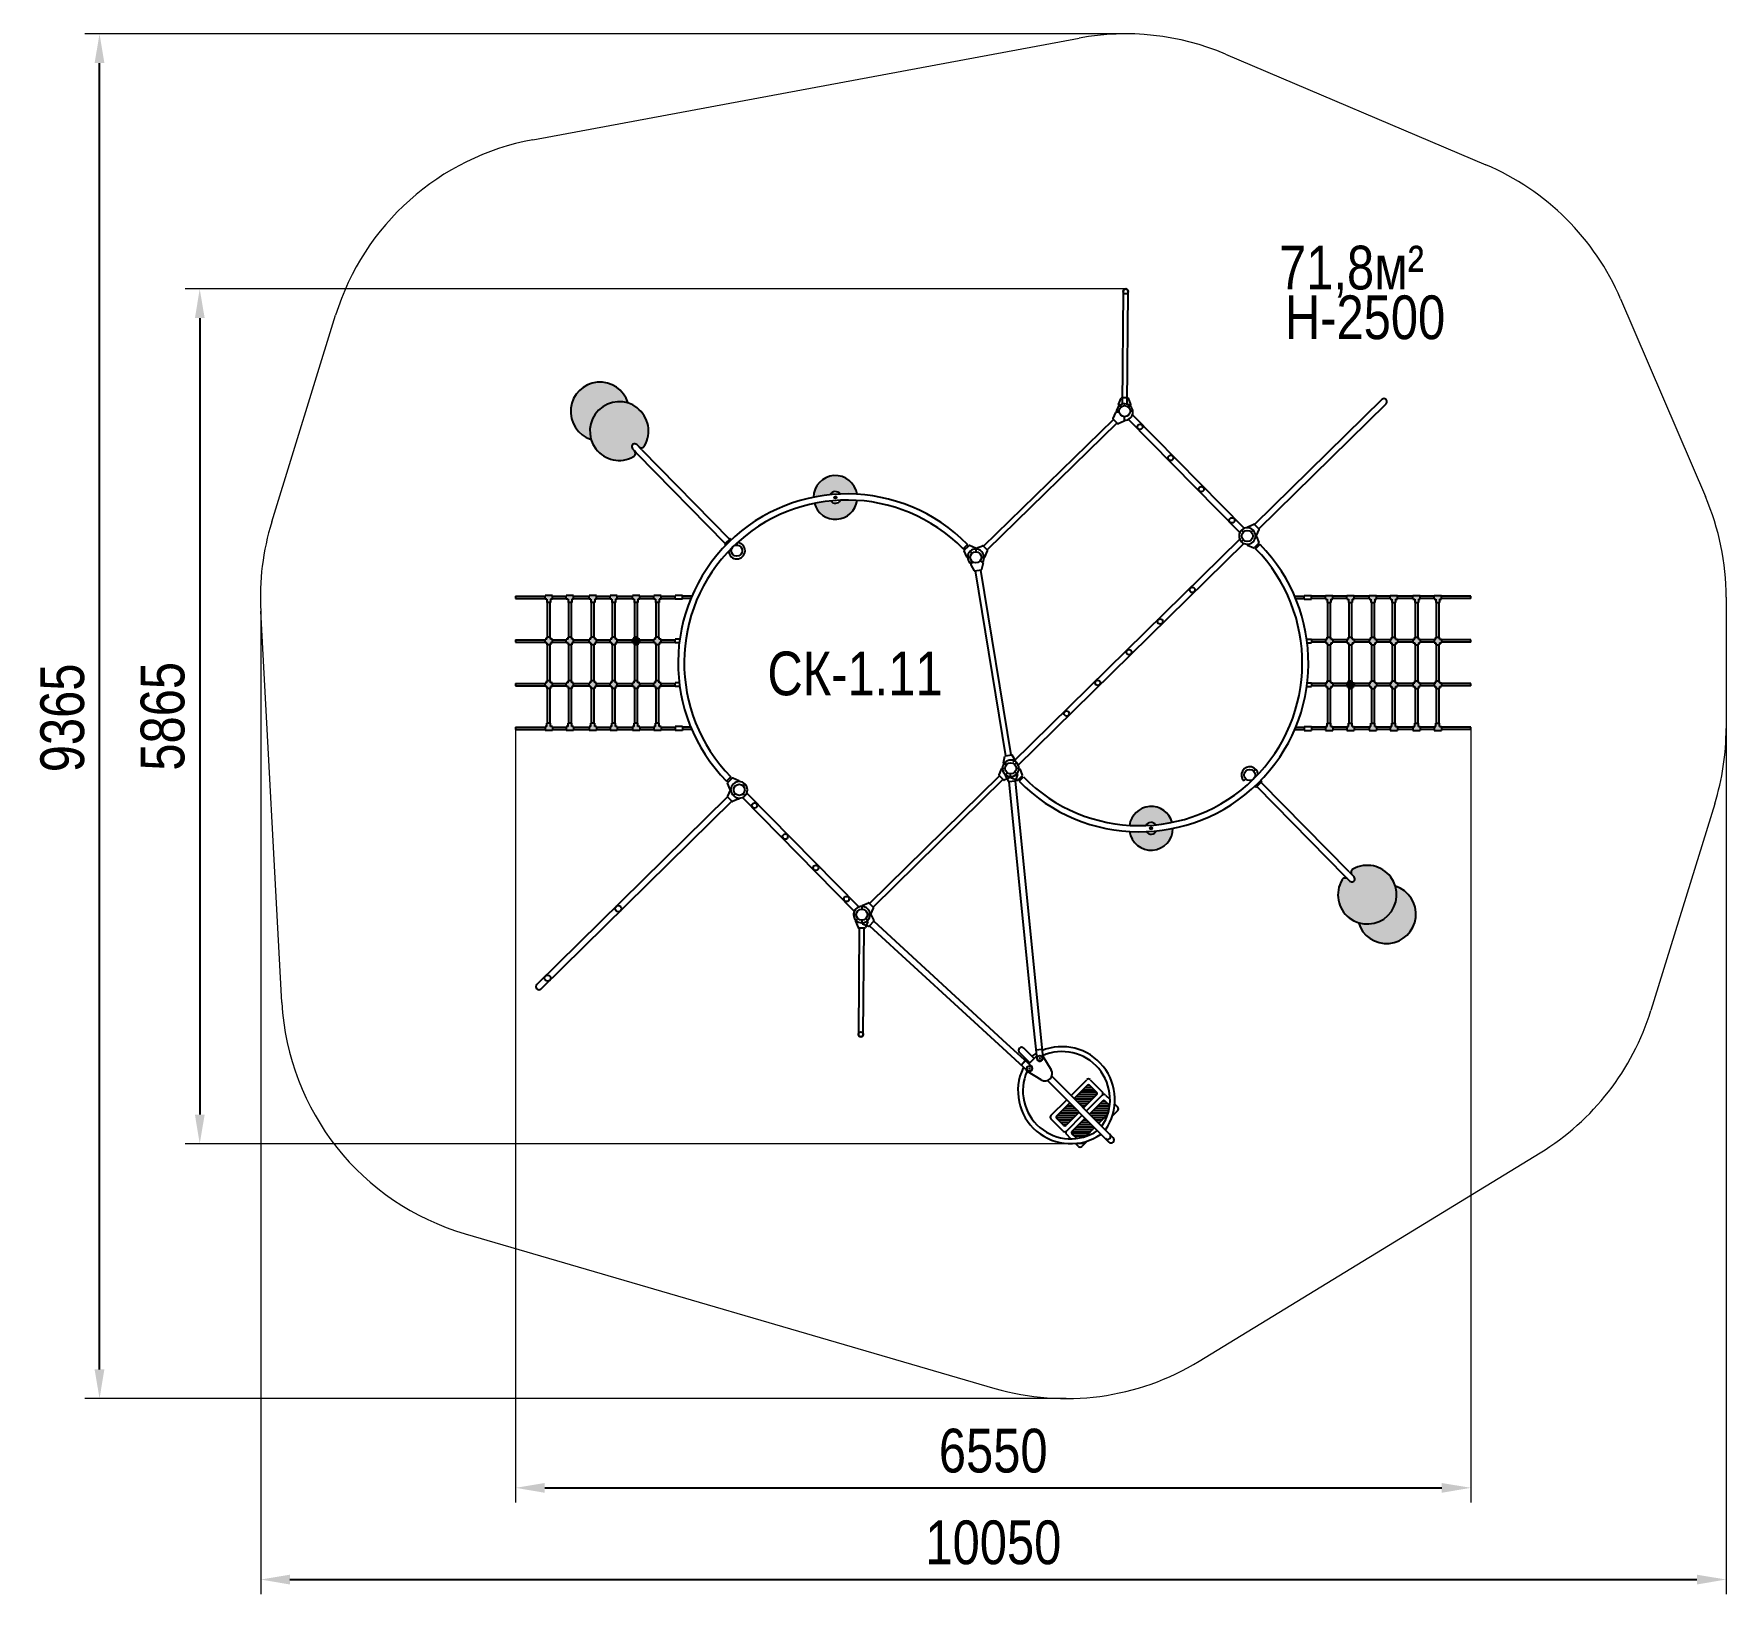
# Model space of a CAD drawing. Header units: millimetres. Extents: x -6037 to 5569, y -5332 to 5370.
import ezdxf

# ---------------------------------------------------------------- set-up
doc = ezdxf.new("R2010")
doc.units = ezdxf.units.MM
for name, color, linetype in [('DIKOM_АРТИКУЛ', 7, 'Continuous'), ('DIKOM_ЗОНА', 80, 'Continuous'), ('DIKOM_ОБЪЕКТ', 7, 'Continuous'), ('DIKOM_РАЗМЕР_ЗОНА', 7, 'Continuous'), ('DIKOM_РАЗМЕР_ОБЪЕКТА', 7, 'Continuous')]:
    doc.layers.add(name, color=color, linetype=linetype)
doc.styles.add('style1', font='arial.ttf', dxfattribs={"width": 0.8})
doc.dimstyles.new('1-50', dxfattribs={"dimtxt": 300, "dimasz": 200, "dimexe": 100, "dimexo": 0, "dimgap": 100, "dimtad": 1, "dimdec": 0, "dimtxsty": 'style1', "dimcen": 0, "dimclrd": 7, "dimclre": 7, "dimadec": 1, "dimazin": 2, "dimtfac": 1, "dimtdec": 0, "dimtmove": 0, "dimatfit": 3, "dimfxl": 0, "dimlwd": 25, "dimlwe": 18, "dimarcsym": 0})

msp = doc.modelspace()

# ---------------------------------------------------------------- texts
at = {"layer": 'DIKOM_АРТИКУЛ', "color": 7, "linetype": 'Continuous', "lineweight": 15, "insert": (-1005.4, 1133), "char_height": 300, "attachment_point": 1, "style": 'style1'}
msp.add_mtext_dynamic_manual_height_columns('СК-1.11', width=6012.174, gutter_width=12.5, heights=[0], dxfattribs=at)
at = {"layer": 'DIKOM_РАЗМЕР_ОБЪЕКТА', "char_height": 300, "attachment_point": 1, "style": 'style1'}
for s, width, insert in [('71,8м²', 6012.174, (2503, 3917.1)), ('H-2500', 4694.74, (2543.4, 3575.9))]:
    msp.add_mtext_dynamic_manual_height_columns(s, width=width, gutter_width=12.5, heights=[0], dxfattribs=dict(at, insert=insert))

# ---------------------------------------------------------------- blocks, each defined once
blk = doc.blocks.new('*D2')
at = {"layer": 'Defpoints', "color": 0, "transparency": 16777216}
for p in [(-4481, 1411), (5569, 1056), (5569, -5232)]:
    blk.add_point(p, dxfattribs=at)
at = {"layer": 'DIKOM_РАЗМЕР_ЗОНА', "color": 7, "lineweight": 18, "transparency": 16777216}
for p, q in [((-4481, 1411), (-4481, -5332)), ((5569, 1056), (5569, -5332))]:
    blk.add_line(p, q, dxfattribs=at)
at = {"layer": 'DIKOM_РАЗМЕР_ЗОНА', "color": 7, "lineweight": 25, "transparency": 16777216}
blk.add_line((-4281, -5232), (5369, -5232), dxfattribs=at)
at = {"layer": 'DIKOM_РАЗМЕР_ЗОНА', "color": 7, "transparency": 16777216}
for points in [[(-4281, -5199), (-4281, -5266), (-4481, -5232)], [(5369, -5199), (5369, -5266), (5569, -5232)]]:
    blk.add_solid(points, dxfattribs=at)
at = {"layer": 'DIKOM_РАЗМЕР_ЗОНА', "color": 0, "transparency": 16777216, "insert": (544, -4979), "char_height": 300, "attachment_point": 5, "style": 'style1'}
blk.add_mtext('10050', dxfattribs=at)
blk = doc.blocks.new('*D0')
at = {"layer": 'Defpoints', "color": 0, "transparency": 16777216}
for p in [(-5586, 5370), (1452, 5370), (1043, -3991)]:
    blk.add_point(p, dxfattribs=at)
at = {"layer": 'DIKOM_РАЗМЕР_ЗОНА', "color": 7, "lineweight": 18, "transparency": 16777216}
for p, q in [((1452, 5370), (-5686, 5370)), ((1043, -3991), (-5686, -3991))]:
    blk.add_line(p, q, dxfattribs=at)
at = {"layer": 'DIKOM_РАЗМЕР_ЗОНА', "color": 7, "lineweight": 25, "transparency": 16777216}
blk.add_line((-5586, -3791), (-5586, 5170), dxfattribs=at)
at = {"layer": 'DIKOM_РАЗМЕР_ЗОНА', "color": 7, "transparency": 16777216}
for points in [[(-5620, 5170), (-5553, 5170), (-5586, 5370)], [(-5620, -3791), (-5553, -3791), (-5586, -3991)]]:
    blk.add_solid(points, dxfattribs=at)
at = {"layer": 'DIKOM_РАЗМЕР_ЗОНА', "color": 0, "transparency": 16777216, "insert": (-5840, 678), "char_height": 300, "attachment_point": 5, "rotation": 90, "style": 'style1'}
blk.add_mtext('9365', dxfattribs=at)
blk = doc.blocks.new('*D1')
at = {"layer": 'Defpoints', "color": 0, "transparency": 16777216}
for p in [(1452, 3620), (-4899, -2243), (1169, -2243)]:
    blk.add_point(p, dxfattribs=at)
at = {"layer": 'DIKOM_РАЗМЕР_ОБЪЕКТА', "color": 7, "lineweight": 18, "transparency": 16777216}
for p, q in [((1452, 3620), (-4999, 3620)), ((1169, -2243), (-4999, -2243))]:
    blk.add_line(p, q, dxfattribs=at)
at = {"layer": 'DIKOM_РАЗМЕР_ОБЪЕКТА', "color": 7, "lineweight": 25, "transparency": 16777216}
blk.add_line((-4899, 3420), (-4899, -2043), dxfattribs=at)
at = {"layer": 'DIKOM_РАЗМЕР_ОБЪЕКТА', "color": 7, "transparency": 16777216}
for points in [[(-4932, 3420), (-4865, 3420), (-4899, 3620)], [(-4932, -2043), (-4865, -2043), (-4899, -2243)]]:
    blk.add_solid(points, dxfattribs=at)
at = {"layer": 'DIKOM_РАЗМЕР_ОБЪЕКТА', "color": 0, "transparency": 16777216, "insert": (-5152, 689), "char_height": 300, "attachment_point": 5, "rotation": 90, "style": 'style1'}
blk.add_mtext('5865', dxfattribs=at)
blk = doc.blocks.new('*D3')
at = {"layer": 'Defpoints', "color": 0, "transparency": 16777216}
for p in [(-2733, 598), (3819, 598), (3819, -4603)]:
    blk.add_point(p, dxfattribs=at)
at = {"layer": 'DIKOM_РАЗМЕР_ОБЪЕКТА', "color": 7, "lineweight": 18, "transparency": 16777216}
for p, q in [((-2733, 598), (-2733, -4703)), ((3819, 598), (3819, -4703))]:
    blk.add_line(p, q, dxfattribs=at)
at = {"layer": 'DIKOM_РАЗМЕР_ОБЪЕКТА', "color": 7, "lineweight": 25, "transparency": 16777216}
blk.add_line((-2533, -4603), (3619, -4603), dxfattribs=at)
at = {"layer": 'DIKOM_РАЗМЕР_ОБЪЕКТА', "color": 7, "transparency": 16777216}
for points in [[(-2533, -4570), (-2533, -4637), (-2733, -4603)], [(3619, -4570), (3619, -4637), (3819, -4603)]]:
    blk.add_solid(points, dxfattribs=at)
at = {"layer": 'DIKOM_РАЗМЕР_ОБЪЕКТА', "color": 0, "transparency": 16777216, "insert": (543, -4350), "char_height": 300, "attachment_point": 5, "style": 'style1'}
blk.add_mtext('6550', dxfattribs=at)

# ---------------------------------------------------------------- dimensions: what is measured, and where the dimension line sits
at = {"layer": 'DIKOM_РАЗМЕР_ЗОНА'}
dim = msp.add_linear_dim(base=(-5586.5, 5370.2), p1=(1043.4, -3990.9), p2=(1451.7, 5370.2), angle=90, text='9365', dimstyle='1-50', dxfattribs=at)
dim.commit()
dim.dimension.update_dxf_attribs({"geometry": '*D0', "text_midpoint": (-5586.5, 677.6), "dimtype": 160})
dim = msp.add_linear_dim(base=(5569.5, -5232.4), p1=(-4480.7, 1411.1), p2=(5569.5, 1055.5), text='10050', dimstyle='1-50', dxfattribs=at)
dim.commit()
dim.dimension.update_dxf_attribs({"geometry": '*D2', "text_midpoint": (544.4, -5232.4), "dimtype": 160})
at = {"layer": 'DIKOM_РАЗМЕР_ОБЪЕКТА'}
dim = msp.add_linear_dim(base=(-4898.5, -2243), p1=(1451.7, 3620.2), p2=(1169.4, -2243), angle=90, text='5865', dimstyle='1-50', dxfattribs=at)
dim.commit()
dim.dimension.update_dxf_attribs({"geometry": '*D1', "text_midpoint": (-4898.5, 688.6), "dimtype": 160})
dim = msp.add_linear_dim(base=(3819.5, -4603.4), p1=(-2733.2, 597.6), p2=(3819.5, 597.6), text='6550', dimstyle='1-50', dxfattribs=at)
dim.commit()
dim.dimension.update_dxf_attribs({"geometry": '*D3', "text_midpoint": (543.1, -4603.4), "dimtype": 160})

# ---------------------------------------------------------------- hatches: boundary and pattern name
at = {"layer": 'DIKOM_ЗОНА'}
h = msp.add_hatch(dxfattribs=at)
h.set_pattern_fill('LINE', scale=5)
h.set_pattern_definition([(0, (-5585.506, -5221.703), (0, 15.875), [])])
h.paths.add_polyline_path([(1131.6, -2026.2), (1068, -1962.5), (976.8, -2053.7, 0.4142136), (976.8, -2067.9), (1026.3, -2117.4, 0.4142136), (1040.4, -2117.4)])
h.paths.add_polyline_path([(1252.5, -1905.2, 0.4142136), (1252.5, -1891.1), (1203.1, -1841.6, 0.4142136), (1188.9, -1841.6), (1097.7, -1932.8), (1161.3, -1996.5)])
h.paths.add_polyline_path([(1203.8, -2038.9), (1267.4, -2102.5), (1327.7, -2042.2, 0.0484476), (1341.5, -1980.1), (1309.1, -1947.7, 0.4142136), (1295, -1947.7)])
h.paths.add_polyline_path([(1082.8, -2159.8, 0.4142136), (1082.8, -2173.9), (1115.3, -2206.4, 0.0484476), (1177.4, -2192.5), (1237.7, -2132.2), (1174.1, -2068.6)])
at = {"layer": 'DIKOM_ОБЪЕКТ'}
h = msp.add_hatch(color=256, dxfattribs=at)
h.paths.add_polyline_path([(-1961.3, 2837.3), (-1978.6, 2842), (-1996.3, 2845.1), (-2014.1, 2846.6), (-2032.1, 2846.5), (-2049.9, 2844.9), (-2067.6, 2841.6), (-2084.9, 2836.8), (-2101.6, 2830.5), (-2117.8, 2822.6), (-2133.2, 2813.4), (-2147.7, 2802.9), (-2161.2, 2791.1), (-2173.6, 2778.1), (-2184.8, 2764.1), (-2194.7, 2749.2), (-2203.3, 2733.4), (-2210.4, 2716.9), (-2216, 2699.9), (-2220, 2682.4), (-2222.5, 2664.6), (-2223.4, 2646.7), (-2222.8, 2628.8), (-2220.5, 2611), (-2216.6, 2593.5), (-2211.2, 2576.4), (-2204.3, 2559.8), (-2195.9, 2544), (-2186.2, 2528.9), (-2175.1, 2514.8), (-2162.9, 2501.7), (-2149.5, 2489.7), (-2135.1, 2479), (-2119.8, 2469.6), (-2103.8, 2461.6), (-2087.1, 2455.1), (-2069.9, 2450), (-2052.3, 2446.6), (-2034.4, 2444.7), (-2016.5, 2444.4), (-1998.6, 2445.7), (-1980.9, 2448.6), (-1963.5, 2453.1), (-1946.6, 2459.1), (-1930.3, 2466.5), (-1923.5, 2470.2), (-1918.5, 2473.9), (-1914.5, 2478.9), (-1911.9, 2484.6), (-1910.8, 2490.8), (-1911.3, 2497.1), (-1913.4, 2503.1), (-1916.9, 2508.3), (-1918, 2509.5), (-1927, 2518.7), (-1931.2, 2524), (-1934.2, 2530), (-1935.6, 2536.2), (-1935.5, 2542.2), (-1933.8, 2547.6), (-1930.6, 2552.1), (-1926.2, 2555.3), (-1920.8, 2557), (-1914.8, 2557.1), (-1908.7, 2555.7), (-1902.7, 2552.7), (-1897.4, 2548.5), (-1897, 2548), (-1897, 2548), (-1888, 2538.9), (-1883.1, 2535), (-1877.3, 2532.5), (-1871, 2531.5), (-1864.8, 2532), (-1858.8, 2534.2), (-1853.6, 2537.7), (-1849.4, 2542.5), (-1848.6, 2543.8), (-1840.2, 2559.7), (-1833.3, 2576.2), (-1827.9, 2593.3), (-1824, 2610.8), (-1821.7, 2628.6), (-1821, 2646.6), (-1821.9, 2664.5), (-1824.4, 2682.2), (-1828.4, 2699.7), (-1834, 2716.8), (-1841.1, 2733.2), (-1849.6, 2749), (-1859.5, 2764), (-1870.7, 2778), (-1883.1, 2791), (-1896.6, 2802.8), (-1911.1, 2813.3), (-1926.5, 2822.6), (-1942.6, 2830.4), (-1959.4, 2836.7)])
h.paths.add_polyline_path([(-1961.3, 2837.3), (-1967.2, 2854.3), (-1974.5, 2870.6), (-1983.3, 2886.3), (-1993.5, 2901), (-2004.9, 2914.9), (-2017.6, 2927.6), (-2031.3, 2939.2), (-2046, 2949.5), (-2061.5, 2958.4), (-2077.8, 2966), (-2094.7, 2972), (-2112, 2976.6), (-2129.7, 2979.5), (-2147.6, 2980.9), (-2165.6, 2980.7), (-2183.4, 2978.8), (-2201, 2975.4), (-2218.3, 2970.5), (-2235, 2964), (-2251.1, 2956.1), (-2266.4, 2946.7), (-2280.8, 2936.1), (-2294.2, 2924.2), (-2306.5, 2911.1), (-2317.6, 2897), (-2327.4, 2882), (-2335.8, 2866.1), (-2342.8, 2849.6), (-2348.3, 2832.5), (-2352.2, 2815), (-2354.6, 2797.2), (-2355.3, 2779.3), (-2354.5, 2761.4), (-2352, 2743.6), (-2348, 2726.1), (-2342.5, 2709.1), (-2335.5, 2692.6), (-2327, 2676.8), (-2317.1, 2661.8), (-2306, 2647.7), (-2293.6, 2634.7), (-2280.1, 2622.9), (-2265.7, 2612.3), (-2250.3, 2603), (-2234.2, 2595.2), (-2217.4, 2588.8), (-2215, 2588), (-2219.4, 2605.4), (-2222.2, 2623.1), (-2223.4, 2641), (-2223, 2658.9), (-2221, 2676.8), (-2217.4, 2694.3), (-2212.3, 2711.5), (-2205.7, 2728.2), (-2197.6, 2744.2), (-2188.1, 2759.4), (-2177.3, 2773.8), (-2165.3, 2787.1), (-2152.1, 2799.3), (-2137.9, 2810.2), (-2122.8, 2819.9), (-2106.9, 2828.1), (-2090.3, 2834.9), (-2073.1, 2840.2), (-2055.6, 2844), (-2037.8, 2846.2), (-2019.9, 2846.8), (-2001.9, 2845.8), (-1984.2, 2843.2), (-1966.7, 2839)])
h = msp.add_hatch(color=256, dxfattribs=at)
h.paths.add_polyline_path([(-683.9, 2149.3), (-678.9, 2134.7), (-672.4, 2120.6), (-664.6, 2107.3), (-655.3, 2094.8), (-644.9, 2083.4), (-633.3, 2073.1), (-620.7, 2064.1), (-607.3, 2056.4), (-593.1, 2050.1), (-578.4, 2045.3), (-563.2, 2042.1), (-547.8, 2040.5), (-532.4, 2040.4), (-517, 2042), (-501.8, 2045.1), (-487, 2049.7), (-472.8, 2055.9), (-459.3, 2063.5), (-446.7, 2072.5), (-435, 2082.7), (-424.5, 2094), (-415.2, 2106.4), (-407.2, 2119.7), (-400.6, 2133.7), (-395.5, 2148.3), (-392, 2163.4), (-391, 2169.9), (-433.2, 2171.7), (-475.4, 2171.9), (-504.4, 2171.1), (-508.9, 2164.5), (-514.6, 2159), (-521.4, 2154.6), (-528.8, 2151.7), (-536.7, 2150.3), (-544.7, 2150.6), (-552.4, 2152.4), (-559.7, 2155.7), (-566.2, 2160.4), (-571.6, 2166.3), (-571.7, 2166.4), (-613.7, 2161.4), (-655.4, 2154.8)])
h.paths.add_polyline_path([(-575.3, 2208.3), (-571, 2215), (-565.4, 2220.8), (-558.9, 2225.3), (-551.5, 2228.4), (-543.7, 2230), (-535.7, 2230.1), (-527.9, 2228.5), (-520.5, 2225.4), (-513.9, 2220.9), (-508.3, 2215.2), (-506.7, 2213.1), (-463.7, 2214), (-420.7, 2213.4), (-391.2, 2212), (-394.2, 2227.2), (-398.8, 2242), (-404.9, 2256.2), (-412.4, 2269.8), (-421.3, 2282.4), (-431.4, 2294.2), (-442.7, 2304.8), (-455, 2314.1), (-468.2, 2322.2), (-482.2, 2328.9), (-496.8, 2334), (-511.9, 2337.7), (-527.2, 2339.7), (-542.7, 2340.2), (-558.1, 2339.1), (-573.4, 2336.4), (-588.3, 2332.1), (-602.6, 2326.4), (-616.3, 2319.1), (-629.2, 2310.5), (-641.1, 2300.6), (-652, 2289.6), (-661.6, 2277.5), (-670, 2264.4), (-676.9, 2250.6), (-682.4, 2236.1), (-686.4, 2221.1), (-688.8, 2205.8), (-689.6, 2191), (-647.2, 2198.8), (-604.6, 2205)])
h = msp.add_hatch(color=256, dxfattribs=at)
h.paths.add_polyline_path([(-1747.2, 1518.5), (-1773.2, 1518.5), (-1785.2, 1518.5), (-1785.2, 1492.5), (-1773.2, 1492.5), (-1773.2, 1468.5), (-1747.2, 1468.5), (-1747.2, 1492.5), (-1735.2, 1492.5), (-1735.2, 1518.5)])
h.paths.add_polyline_path([(-1773.2, 1218.5), (-1785.2, 1218.5), (-1785.2, 1192.5), (-1773.2, 1192.5), (-1773.2, 1178.5), (-1747.2, 1178.5), (-1747.2, 1192.5), (-1735.2, 1192.5), (-1735.2, 1218.5), (-1747.2, 1218.5), (-1747.2, 1232.5), (-1773.2, 1232.5)])
h.paths.add_polyline_path([(-1735.2, 918.6), (-1747.2, 918.6), (-1747.2, 932.6), (-1773.2, 932.6), (-1773.2, 918.6), (-1785.2, 918.6), (-1785.2, 892.6), (-1773.2, 892.6), (-1773.2, 878.6), (-1747.2, 878.6), (-1747.2, 892.6), (-1735.2, 892.6)])
h.paths.add_polyline_path([(-1747.2, 618.6), (-1747.2, 642.6), (-1773.2, 642.6), (-1773.2, 618.6), (-1785.2, 618.6), (-1785.2, 592.6), (-1773.2, 592.6), (-1747.2, 592.6), (-1735.2, 592.6), (-1735.2, 618.6)])
h.paths.add_polyline_path([(-1919.4, 592.6), (-1893.4, 592.6), (-1881.4, 592.6), (-1881.4, 618.6), (-1893.4, 618.6), (-1893.4, 642.6), (-1919.4, 642.6), (-1919.4, 618.6), (-1931.4, 618.6), (-1931.4, 592.6)])
h.paths.add_polyline_path([(-1893.4, 878.6), (-1893.4, 892.6), (-1881.4, 892.6), (-1881.4, 918.6), (-1893.4, 918.6), (-1893.4, 932.6), (-1919.4, 932.6), (-1919.4, 918.6), (-1931.4, 918.6), (-1931.4, 892.6), (-1919.4, 892.6), (-1919.4, 878.6)])
h.paths.add_polyline_path([(-1893.4, 1468.5), (-1893.4, 1492.5), (-1881.4, 1492.5), (-1881.4, 1518.5), (-1893.4, 1518.5), (-1919.4, 1518.5), (-1931.4, 1518.5), (-1931.4, 1492.5), (-1919.4, 1492.5), (-1919.4, 1468.5)])
h.paths.add_polyline_path([(-2047.2, 1518.5), (-2073.2, 1518.5), (-2085.2, 1518.5), (-2085.2, 1492.5), (-2073.2, 1492.5), (-2073.2, 1468.5), (-2047.2, 1468.5), (-2047.2, 1492.5), (-2035.2, 1492.5), (-2035.2, 1518.5)])
h.paths.add_polyline_path([(-2073.2, 1218.5), (-2085.2, 1218.5), (-2085.2, 1192.5), (-2073.2, 1192.5), (-2073.2, 1178.5), (-2047.2, 1178.5), (-2047.2, 1192.5), (-2035.2, 1192.5), (-2035.2, 1218.5), (-2047.2, 1218.5), (-2047.2, 1232.5), (-2073.2, 1232.5)])
h.paths.add_polyline_path([(-2035.2, 918.6), (-2047.2, 918.6), (-2047.2, 932.6), (-2073.2, 932.6), (-2073.2, 918.6), (-2085.2, 918.6), (-2085.2, 892.6), (-2073.2, 892.6), (-2073.2, 878.6), (-2047.2, 878.6), (-2047.2, 892.6), (-2035.2, 892.6)])
h.paths.add_polyline_path([(-2073.2, 592.6), (-2047.2, 592.6), (-2035.2, 592.6), (-2035.2, 618.6), (-2047.2, 618.6), (-2047.2, 642.6), (-2073.2, 642.6), (-2073.2, 618.6), (-2085.2, 618.6), (-2085.2, 592.6)])
h.paths.add_polyline_path([(-2216.1, 618.6), (-2228.1, 618.6), (-2228.1, 592.6), (-2216.1, 592.6), (-2190.1, 592.6), (-2178.1, 592.6), (-2178.1, 618.6), (-2190.1, 618.6), (-2190.1, 642.6), (-2216.1, 642.6)])
h.paths.add_polyline_path([(-2373.2, 618.6), (-2385.2, 618.6), (-2385.2, 592.6), (-2373.2, 592.6), (-2347.2, 592.6), (-2335.2, 592.6), (-2335.2, 618.6), (-2347.2, 618.6), (-2347.2, 642.6), (-2373.2, 642.6)])
h.paths.add_polyline_path([(-2518.4, 618.6), (-2530.4, 618.6), (-2530.4, 592.6), (-2518.4, 592.6), (-2492.4, 592.6), (-2480.4, 592.6), (-2480.4, 618.6), (-2492.4, 618.6), (-2492.4, 642.6), (-2518.4, 642.6)])
h.paths.add_polyline_path([(-2518.4, 918.6), (-2530.4, 918.6), (-2530.4, 892.6), (-2518.4, 892.6), (-2518.4, 878.6), (-2492.4, 878.6), (-2492.4, 892.6), (-2480.4, 892.6), (-2480.4, 918.6), (-2492.4, 918.6), (-2492.4, 932.6), (-2518.4, 932.6)])
h.paths.add_polyline_path([(-2347.2, 878.6), (-2347.2, 892.6), (-2335.2, 892.6), (-2335.2, 918.6), (-2347.2, 918.6), (-2347.2, 932.6), (-2373.2, 932.6), (-2373.2, 918.6), (-2385.2, 918.6), (-2385.2, 892.6), (-2373.2, 892.6), (-2373.2, 878.6)])
h.paths.add_polyline_path([(-2190.1, 878.6), (-2190.1, 892.6), (-2178.1, 892.6), (-2178.1, 918.6), (-2190.1, 918.6), (-2190.1, 932.6), (-2216.1, 932.6), (-2216.1, 918.6), (-2228.1, 918.6), (-2228.1, 892.6), (-2216.1, 892.6), (-2216.1, 878.6)])
h.paths.add_polyline_path([(-2216.1, 1218.5), (-2228.1, 1218.5), (-2228.1, 1192.5), (-2216.1, 1192.5), (-2216.1, 1178.5), (-2190.1, 1178.5), (-2190.1, 1192.5), (-2178.1, 1192.5), (-2178.1, 1218.5), (-2190.1, 1218.5), (-2190.1, 1232.5), (-2216.1, 1232.5)])
h.paths.add_polyline_path([(-2373.2, 1218.5), (-2385.2, 1218.5), (-2385.2, 1192.5), (-2373.2, 1192.5), (-2373.2, 1178.5), (-2347.2, 1178.5), (-2347.2, 1192.5), (-2335.2, 1192.5), (-2335.2, 1218.5), (-2347.2, 1218.5), (-2347.2, 1232.5), (-2373.2, 1232.5)])
h.paths.add_polyline_path([(-2492.4, 1218.5), (-2492.4, 1232.5), (-2518.4, 1232.5), (-2518.4, 1218.5), (-2530.4, 1218.5), (-2530.4, 1192.5), (-2518.4, 1192.5), (-2518.4, 1178.5), (-2492.4, 1178.5), (-2492.4, 1192.5), (-2480.4, 1192.5), (-2480.4, 1218.5)])
h.paths.add_polyline_path([(-2518.4, 1492.5), (-2518.4, 1468.5), (-2492.4, 1468.5), (-2492.4, 1492.5), (-2480.4, 1492.5), (-2480.4, 1518.5), (-2492.4, 1518.5), (-2518.4, 1518.5), (-2530.4, 1518.5), (-2530.4, 1492.5)])
h.paths.add_polyline_path([(-2347.2, 1492.5), (-2335.2, 1492.5), (-2335.2, 1518.5), (-2347.2, 1518.5), (-2373.2, 1518.5), (-2385.2, 1518.5), (-2385.2, 1492.5), (-2373.2, 1492.5), (-2373.2, 1468.5), (-2347.2, 1468.5)])
h.paths.add_polyline_path([(-2190.1, 1468.5), (-2190.1, 1492.5), (-2178.1, 1492.5), (-2178.1, 1518.5), (-2190.1, 1518.5), (-2216.1, 1518.5), (-2228.1, 1518.5), (-2228.1, 1492.5), (-2216.1, 1492.5), (-2216.1, 1468.5)])
h = msp.add_hatch(color=256, dxfattribs=at)
h.paths.add_polyline_path([(2833.4, 592.6), (2859.4, 592.6), (2871.4, 592.6), (2871.4, 618.6), (2859.4, 618.6), (2859.4, 642.6), (2833.4, 642.6), (2833.4, 618.6), (2821.4, 618.6), (2821.4, 592.6)])
h.paths.add_polyline_path([(2859.4, 892.6), (2871.4, 892.6), (2871.4, 918.6), (2859.4, 918.6), (2859.4, 932.6), (2833.4, 932.6), (2833.4, 918.6), (2821.4, 918.6), (2821.4, 892.6), (2833.4, 892.6), (2833.4, 878.6), (2859.4, 878.6)])
h.paths.add_polyline_path([(2821.4, 1192.5), (2833.4, 1192.5), (2833.4, 1178.5), (2859.4, 1178.5), (2859.4, 1192.5), (2871.4, 1192.5), (2871.4, 1218.5), (2859.4, 1218.5), (2859.4, 1232.5), (2833.4, 1232.5), (2833.4, 1218.5), (2821.4, 1218.5)])
h.paths.add_polyline_path([(2833.4, 1492.5), (2833.4, 1468.5), (2859.4, 1468.5), (2859.4, 1492.5), (2871.4, 1492.5), (2871.4, 1518.5), (2859.4, 1518.5), (2833.4, 1518.5), (2821.4, 1518.5), (2821.4, 1492.5)])
h.paths.add_polyline_path([(3005.6, 1518.5), (2979.6, 1518.5), (2967.6, 1518.5), (2967.6, 1492.5), (2979.6, 1492.5), (2979.6, 1468.5), (3005.6, 1468.5), (3005.6, 1492.5), (3017.6, 1492.5), (3017.6, 1518.5)])
h.paths.add_polyline_path([(2979.6, 1232.5), (2979.6, 1218.5), (2967.6, 1218.5), (2967.6, 1192.5), (2979.6, 1192.5), (2979.6, 1178.5), (3005.6, 1178.5), (3005.6, 1192.5), (3017.6, 1192.5), (3017.6, 1218.5), (3005.6, 1218.5), (3005.6, 1232.5)])
h.paths.add_polyline_path([(2979.6, 642.6), (2979.6, 618.6), (2967.6, 618.6), (2967.6, 592.6), (2979.6, 592.6), (3005.6, 592.6), (3017.6, 592.6), (3017.6, 618.6), (3005.6, 618.6), (3005.6, 642.6)])
h.paths.add_polyline_path([(3133.4, 592.6), (3159.4, 592.6), (3171.4, 592.6), (3171.4, 618.6), (3159.4, 618.6), (3159.4, 642.6), (3133.4, 642.6), (3133.4, 618.6), (3121.4, 618.6), (3121.4, 592.6)])
h.paths.add_polyline_path([(3159.4, 892.6), (3171.4, 892.6), (3171.4, 918.6), (3159.4, 918.6), (3159.4, 932.6), (3133.4, 932.6), (3133.4, 918.6), (3121.4, 918.6), (3121.4, 892.6), (3133.4, 892.6), (3133.4, 878.6), (3159.4, 878.6)])
h.paths.add_polyline_path([(3121.4, 1192.5), (3133.4, 1192.5), (3133.4, 1178.5), (3159.4, 1178.5), (3159.4, 1192.5), (3171.4, 1192.5), (3171.4, 1218.5), (3159.4, 1218.5), (3159.4, 1232.5), (3133.4, 1232.5), (3133.4, 1218.5), (3121.4, 1218.5)])
h.paths.add_polyline_path([(3159.4, 1518.5), (3133.4, 1518.5), (3121.4, 1518.5), (3121.4, 1492.5), (3133.4, 1492.5), (3133.4, 1468.5), (3159.4, 1468.5), (3159.4, 1492.5), (3171.4, 1492.5), (3171.4, 1518.5)])
h.paths.add_polyline_path([(3302.4, 1492.5), (3314.4, 1492.5), (3314.4, 1518.5), (3302.4, 1518.5), (3276.4, 1518.5), (3264.4, 1518.5), (3264.4, 1492.5), (3276.4, 1492.5), (3276.4, 1468.5), (3302.4, 1468.5)])
h.paths.add_polyline_path([(3459.4, 1492.5), (3471.4, 1492.5), (3471.4, 1518.5), (3459.4, 1518.5), (3433.4, 1518.5), (3421.4, 1518.5), (3421.4, 1492.5), (3433.4, 1492.5), (3433.4, 1468.5), (3459.4, 1468.5)])
h.paths.add_polyline_path([(3604.7, 1492.5), (3616.7, 1492.5), (3616.7, 1518.5), (3604.7, 1518.5), (3578.7, 1518.5), (3566.7, 1518.5), (3566.7, 1492.5), (3578.7, 1492.5), (3578.7, 1468.5), (3604.7, 1468.5)])
h.paths.add_polyline_path([(3604.7, 1192.5), (3616.7, 1192.5), (3616.7, 1218.5), (3604.7, 1218.5), (3604.7, 1232.5), (3578.7, 1232.5), (3578.7, 1218.5), (3566.7, 1218.5), (3566.7, 1192.5), (3578.7, 1192.5), (3578.7, 1178.5), (3604.7, 1178.5)])
h.paths.add_polyline_path([(3433.4, 1232.5), (3433.4, 1218.5), (3421.4, 1218.5), (3421.4, 1192.5), (3433.4, 1192.5), (3433.4, 1178.5), (3459.4, 1178.5), (3459.4, 1192.5), (3471.4, 1192.5), (3471.4, 1218.5), (3459.4, 1218.5), (3459.4, 1232.5)])
h.paths.add_polyline_path([(3276.4, 1232.5), (3276.4, 1218.5), (3264.4, 1218.5), (3264.4, 1192.5), (3276.4, 1192.5), (3276.4, 1178.5), (3302.4, 1178.5), (3302.4, 1192.5), (3314.4, 1192.5), (3314.4, 1218.5), (3302.4, 1218.5), (3302.4, 1232.5)])
h.paths.add_polyline_path([(3302.4, 892.6), (3314.4, 892.6), (3314.4, 918.6), (3302.4, 918.6), (3302.4, 932.6), (3276.4, 932.6), (3276.4, 918.6), (3264.4, 918.6), (3264.4, 892.6), (3276.4, 892.6), (3276.4, 878.6), (3302.4, 878.6)])
h.paths.add_polyline_path([(3459.4, 892.6), (3471.4, 892.6), (3471.4, 918.6), (3459.4, 918.6), (3459.4, 932.6), (3433.4, 932.6), (3433.4, 918.6), (3421.4, 918.6), (3421.4, 892.6), (3433.4, 892.6), (3433.4, 878.6), (3459.4, 878.6)])
h.paths.add_polyline_path([(3578.7, 892.6), (3578.7, 878.6), (3604.7, 878.6), (3604.7, 892.6), (3616.7, 892.6), (3616.7, 918.6), (3604.7, 918.6), (3604.7, 932.6), (3578.7, 932.6), (3578.7, 918.6), (3566.7, 918.6), (3566.7, 892.6)])
h.paths.add_polyline_path([(3604.7, 618.6), (3604.7, 642.6), (3578.7, 642.6), (3578.7, 618.6), (3566.7, 618.6), (3566.7, 592.6), (3578.7, 592.6), (3604.7, 592.6), (3616.7, 592.6), (3616.7, 618.6)])
h.paths.add_polyline_path([(3433.4, 618.6), (3421.4, 618.6), (3421.4, 592.6), (3433.4, 592.6), (3459.4, 592.6), (3471.4, 592.6), (3471.4, 618.6), (3459.4, 618.6), (3459.4, 642.6), (3433.4, 642.6)])
h.paths.add_polyline_path([(3276.4, 642.6), (3276.4, 618.6), (3264.4, 618.6), (3264.4, 592.6), (3276.4, 592.6), (3302.4, 592.6), (3314.4, 592.6), (3314.4, 618.6), (3302.4, 618.6), (3302.4, 642.6)])
for points in [[(-1893.4, 1218.5), (-1893.4, 1232.5), (-1919.4, 1232.5), (-1919.4, 1218.5), (-1931.4, 1218.5), (-1931.4, 1192.5), (-1919.4, 1192.5), (-1919.4, 1178.5), (-1893.4, 1178.5), (-1893.4, 1192.5), (-1881.4, 1192.5), (-1881.4, 1218.5)], [(2979.6, 892.6), (2979.6, 878.6), (3005.6, 878.6), (3005.6, 892.6), (3017.6, 892.6), (3017.6, 918.6), (3005.6, 918.6), (3005.6, 932.6), (2979.6, 932.6), (2979.6, 918.6), (2967.6, 918.6), (2967.6, 892.6)]]:
    msp.add_hatch(color=256, dxfattribs=at).paths.add_polyline_path(points)
h = msp.add_hatch(color=256, dxfattribs=at)
h.paths.add_polyline_path([(1770.2, -38.3), (1765.2, -23.6), (1758.7, -9.5), (1750.8, 3.8), (1741.6, 16.2), (1731.1, 27.7), (1719.6, 38), (1707, 47), (1693.6, 54.7), (1679.4, 61), (1664.7, 65.7), (1649.5, 69), (1634.1, 70.6), (1618.6, 70.7), (1603.2, 69.1), (1588, 66), (1573.3, 61.3), (1559.1, 55.2), (1545.6, 47.6), (1532.9, 38.6), (1521.3, 28.4), (1510.8, 17), (1501.5, 4.7), (1493.5, -8.6), (1486.9, -22.6), (1481.8, -37.3), (1478.3, -52.3), (1477.2, -58.8), (1519.4, -60.6), (1561.7, -60.9), (1590.7, -60.1), (1595.2, -53.5), (1600.9, -47.9), (1607.6, -43.6), (1615.1, -40.6), (1622.9, -39.3), (1630.9, -39.5), (1638.7, -41.3), (1646, -44.6), (1652.4, -49.3), (1657.9, -55.2), (1658, -55.4), (1699.9, -50.3), (1741.7, -43.7)])
h.paths.add_polyline_path([(1661.5, -97.2), (1657.2, -103.9), (1651.7, -109.7), (1645.1, -114.2), (1637.8, -117.4), (1629.9, -119), (1622, -119), (1614.1, -117.4), (1606.8, -114.3), (1600.1, -109.8), (1594.6, -104.1), (1593, -102), (1550, -103), (1506.9, -102.3), (1477.4, -100.9), (1480.5, -116.1), (1485, -130.9), (1491.1, -145.1), (1498.6, -158.7), (1507.5, -171.4), (1517.7, -183.1), (1528.9, -193.7), (1541.3, -203.1), (1554.5, -211.1), (1568.5, -217.8), (1583.1, -223), (1598.1, -226.6), (1613.5, -228.7), (1629, -229.1), (1644.4, -228), (1659.7, -225.3), (1674.5, -221.1), (1688.9, -215.3), (1702.6, -208), (1715.5, -199.4), (1727.4, -189.6), (1738.2, -178.5), (1747.9, -166.4), (1756.2, -153.3), (1763.2, -139.5), (1768.7, -125), (1772.6, -110), (1775, -94.7), (1775.8, -80), (1733.5, -87.7), (1690.9, -93.9)])
h = msp.add_hatch(color=256, dxfattribs=at)
h.paths.add_polyline_path([(3301.3, -476.9), (3295.4, -460), (3288, -443.6), (3279.2, -428), (3269.1, -413.2), (3257.6, -399.4), (3245, -386.6), (3231.3, -375.1), (3216.6, -364.8), (3201.1, -355.8), (3184.8, -348.3), (3167.9, -342.2), (3150.5, -337.7), (3132.8, -334.7), (3115, -333.4), (3097, -333.6), (3079.2, -335.4), (3061.6, -338.8), (3044.3, -343.8), (3027.6, -350.2), (3011.5, -358.2), (3009.8, -359.1), (3004.7, -362.9), (3000.8, -367.8), (2998.2, -373.5), (2997.1, -379.8), (2997.6, -386), (2999.7, -392), (3003.2, -397.3), (3004.2, -398.4), (3013.2, -407.5), (3013.2, -407.5), (3017.4, -412.9), (3020.4, -418.8), (3021.9, -425), (3021.8, -431), (3020.1, -436.5), (3017, -440.9), (3012.5, -444.1), (3007.2, -445.9), (3001.2, -446.1), (2995, -444.6), (2989.1, -441.7), (2983.7, -437.5), (2983.3, -437), (2974.3, -427.9), (2969.3, -423.9), (2963.5, -421.4), (2957.3, -420.4), (2951, -421), (2945.1, -423.1), (2939.9, -426.7), (2935.7, -431.4), (2934.9, -432.7), (2926.5, -448.6), (2919.6, -465.1), (2914.2, -482.2), (2910.3, -499.8), (2908, -517.6), (2907.3, -535.5), (2908.1, -553.4), (2910.6, -571.2), (2914.7, -588.6), (2920.3, -605.7), (2927.4, -622.2), (2935.9, -637.9), (2945.8, -652.9), (2957, -666.9), (2969.4, -679.9), (2982.9, -691.7), (2997.4, -702.3), (3012.8, -711.5), (3028.9, -719.3), (3045.7, -725.7), (3063, -730.5), (3080.6, -733.8), (3098.5, -735.5), (3116.4, -735.6), (3134.3, -734.1), (3151.9, -731), (3169.3, -726.3), (3186.1, -720.1), (3202.3, -712.5), (3217.8, -703.4), (3232.4, -693), (3246.1, -681.3), (3258.6, -668.5), (3269.9, -654.6), (3280, -639.8), (3288.7, -624.1), (3295.9, -607.7), (3301.7, -590.7), (3305.9, -573.2), (3308.6, -555.5), (3309.7, -537.6), (3309.2, -519.7), (3307.1, -501.9), (3303.4, -484.3)])
h.paths.add_polyline_path([(3301.3, -476.9), (3305.7, -494.3), (3308.5, -512), (3309.7, -529.9), (3309.3, -547.9), (3307.3, -565.7), (3303.7, -583.3), (3298.6, -600.5), (3292, -617.1), (3283.9, -633.1), (3274.4, -648.4), (3263.6, -662.7), (3251.5, -676), (3238.4, -688.2), (3224.2, -699.1), (3209.1, -708.8), (3193.1, -717), (3176.5, -723.9), (3159.4, -729.2), (3141.9, -732.9), (3124.1, -735.1), (3106.1, -735.7), (3088.2, -734.7), (3070.5, -732.1), (3053, -727.9), (3047.5, -726.3), (3053.4, -743.2), (3060.8, -759.6), (3069.6, -775.2), (3079.8, -790), (3091.2, -803.8), (3103.8, -816.5), (3117.5, -828.1), (3132.2, -838.4), (3147.8, -847.4), (3164.1, -854.9), (3180.9, -860.9), (3198.3, -865.5), (3216, -868.4), (3233.9, -869.8), (3251.8, -869.6), (3269.7, -867.8), (3287.3, -864.4), (3304.5, -859.4), (3321.2, -852.9), (3337.3, -845), (3352.7, -835.7), (3367.1, -825), (3380.5, -813.1), (3392.8, -800), (3403.9, -785.9), (3413.7, -770.9), (3422.1, -755.1), (3429.1, -738.5), (3434.5, -721.5), (3438.5, -704), (3440.8, -686.2), (3441.6, -668.2), (3440.7, -650.3), (3438.3, -632.6), (3434.3, -615.1), (3428.8, -598), (3421.7, -581.5), (3413.2, -565.7), (3403.4, -550.7), (3392.2, -536.7), (3379.9, -523.7), (3366.4, -511.8), (3351.9, -501.2), (3336.6, -491.9), (3320.4, -484.1), (3303.7, -477.7)])

# ---------------------------------------------------------------- linework, layer by layer
at = {"layer": 'DIKOM_ЗОНА', "color": 3, "lineweight": 15}
for p, q in [((-2615.1, 4643.8), (1131.7, 5340.7)), ((2135.8, 5230.9), (3921.6, 4472.5)), ((4845.6, 3551.9), (5427.6, 2195.6)), ((-4405.2, 2022.1), (-3967.1, 3439.9)), ((-4335.5, -1275.1), (-4480.7, 1411.1)), ((5569.5, 1505.5), (5569.5, 605.6)), ((5491.5, 89), (5053.4, -1328.9)), ((1955.9, -3734.2), (4293.9, -2305.5)), ((-3078.5, -2860.6), (552.9, -3920.8))]:
    msp.add_line(p, q, dxfattribs=at)
for centre, start, end in [((1451.7, 3620.2), 66.98819, 100.5359), ((-2295.1, 2923.3), 100.5359, 162.82939), ((3237.4, 2861.7), 23.22665, 66.98819), ((3819.5, 1505.5), 0, 23.22665), ((-2733.2, 1505.5), 162.82939, 183.09291), ((3819.5, 605.6), 342.82939, 0), ((-2588.1, -1180.7), 183.09291, 253.72467), ((3381.4, -812.2), 301.42772, 342.82939), ((1043.4, -2240.9), 253.72467, 301.42772)]:
    msp.add_arc(centre, 1750, start, end, dxfattribs=at)
at = {"layer": 'DIKOM_ОБЪЕКТ'}
for p, q in [((1434.8, 3603.6), (1428, 2829.9)), ((1461.5, 2829.6), (1468.3, 3603.3)), ((1402.3, 2828.4), (1420.1, 2870.9)), ((1403.2, 2824.1), (1417.7, 2809.3)), ((1466.4, 2873), (1423.8, 2873.4)), ((1487.1, 2827.7), (1470.1, 2870.5)), ((1486.2, 2823.4), (1471.4, 2808.8)), ((3207.7, 2862), (2335.6, 2005)), ((2365, 1975), (3237.2, 2832)), ((476.8, 1855), (1367.6, 2724)), ((1391.1, 2700.1), (500.3, 1831.1)), ((1381.8, 2773.9), (1363.6, 2731.6)), ((1394.3, 2696.8), (1364.4, 2727.2)), ((1385.5, 2776.3), (1406.3, 2776.2)), ((1406.3, 2782.5), (1387.8, 2782.7)), ((1441.3, 2713.4), (1398.7, 2695.9)), ((1443.8, 2717.1), (1443.9, 2737.8)), ((2233.6, 1948.9), (1470.4, 2725.7)), ((1500.8, 2781.7), (1482.3, 2781.9)), ((1497.8, 2757.7), (2263.6, 1978.4)), ((-1918, 2509.5), (-1927, 2518.7)), ((-1918, 2509.5), (-1896.9, 2488.1)), ((-1905.2, 2496.5), (-1917.8, 2509.3)), ((-1897.3, 2548.3), (-1896.7, 2547.7)), ((-1897, 2548), (-1897, 2548)), ((-1888, 2538.9), (-1897, 2548)), ((-1294.6, 1875), (-1896.9, 2488.1)), ((-1867, 2517.5), (-1888, 2538.9)), ((-1887.4, 2538.3), (-1875.2, 2525.9)), ((-1887.3, 2538.2), (-1887.3, 2538.2)), ((-1867, 2517.5), (-1264.6, 1904.4)), ((-547.4, 2192.4), (-541.6, 2198.1)), ((-545.3, 2184.6), (-547.4, 2192.4)), ((-537.6, 2182.4), (-545.3, 2184.6)), ((-541.6, 2198.1), (-533.8, 2195.9)), ((-531.8, 2188.1), (-537.6, 2182.4)), ((-533.8, 2195.9), (-531.8, 2188.1)), ((2285.9, 1985), (2285.9, 1982.7)), ((2288.4, 1988.6), (2331, 2006.1)), ((2365.2, 1974.8), (2335.3, 2005.2)), ((-1292, 1861.6), (-1295.7, 1870.4)), ((-1264.4, 1904.7), (-1294.8, 1874.8)), ((-1251.2, 1901.7), (-1260, 1905.5)), ((-1215.3, 1877.7), (-1215.5, 1862.8)), ((366.4, 1867.5), (336.5, 1838.1)), ((344.7, 1829.3), (375.1, 1859.1)), ((371.8, 1855.9), (363.4, 1864.5)), ((421.7, 1841.7), (379.5, 1860)), ((426.6, 1841.7), (469.2, 1859.2)), ((503.5, 1827.9), (473.6, 1858.3)), ((678.6, 376.9), (2233.2, 1904.5)), ((2262.7, 1874.5), (708, 346.9)), ((2258.3, 1899.6), (2245.1, 1886.6)), ((2258.7, 1953.3), (2245.8, 1966.5)), ((2284.9, 1867.5), (2284.9, 1869.7)), ((2287.3, 1863.8), (2329.6, 1845.6)), ((2325.7, 1965.8), (2312.5, 1952.9)), ((2364.3, 1876.3), (2333.9, 1846.4)), ((2344.1, 1925.7), (2341.9, 1925.7)), ((2344.1, 1925.7), (2341.9, 1925.7)), ((2342.6, 1838.1), (2372.5, 1867.5)), ((2347.8, 1928.1), (2366, 1970.4)), ((2347.8, 1923.2), (2365.2, 1880.6)), ((2361.1, 1873.1), (2369.5, 1864.5)), ((-1268.7, 1825.3), (-1253.8, 1825.2)), ((347.9, 1832.5), (339.5, 1841)), ((361.2, 1782.3), (343.8, 1824.9)), ((364.9, 1779.8), (385.6, 1779.6)), ((383.3, 1739.7), (396.5, 1752.7)), ((397, 1806.4), (384, 1819.6)), ((389.4, 1731.6), (401.5, 1748.4)), ((424.2, 1838), (424, 1817.3)), ((424.2, 1838), (424, 1817.3)), ((471.4, 1745.1), (454.5, 1757.1)), ((482.4, 1778.8), (461.6, 1779)), ((472.9, 1740.9), (462.7, 1696)), ((486.1, 1781.2), (504.3, 1823.5)), ((2337.2, 1849.6), (2345.6, 1841)), ((389.2, 1727.2), (413.3, 1687.9)), ((417.4, 1686), (459.4, 1693)), ((630.5, 418.5), (421.9, 1686.8)), ((454.9, 1692.2), (663.5, 424.3)), ((-2733.2, 1513.5), (-2635.2, 1513.5)), ((-2733.2, 1513.5), (-2733.2, 1497.5)), ((-2635.2, 1513.5), (-2530.4, 1513.5)), ((-2480.4, 1518.5), (-2530.4, 1518.5)), ((-2530.4, 1492.5), (-2530.4, 1518.5)), ((-2492.4, 1518.5), (-2518.4, 1518.5)), ((-2480.4, 1492.5), (-2480.4, 1518.5)), ((-2480.4, 1513.5), (-2385.2, 1513.5)), ((-2335.2, 1518.5), (-2385.2, 1518.5)), ((-2385.2, 1492.5), (-2385.2, 1518.5)), ((-2347.2, 1518.5), (-2373.2, 1518.5)), ((-2335.2, 1492.5), (-2335.2, 1518.5)), ((-2335.2, 1513.5), (-2228.1, 1513.5)), ((-2178.1, 1518.5), (-2228.1, 1518.5)), ((-2228.1, 1492.5), (-2228.1, 1518.5)), ((-2190.1, 1518.5), (-2216.1, 1518.5)), ((-2178.1, 1492.5), (-2178.1, 1518.5)), ((-2178.1, 1513.5), (-2085.2, 1513.5)), ((-2035.2, 1518.5), (-2085.2, 1518.5)), ((-2085.2, 1492.5), (-2085.2, 1518.5)), ((-2047.2, 1518.5), (-2073.2, 1518.5)), ((-2035.2, 1492.5), (-2035.2, 1518.5)), ((-2035.2, 1513.5), (-1931.4, 1513.5)), ((-1881.4, 1518.5), (-1931.4, 1518.5)), ((-1931.4, 1492.5), (-1931.4, 1518.5)), ((-1893.4, 1518.5), (-1919.4, 1518.5)), ((-1881.4, 1492.5), (-1881.4, 1518.5)), ((-1881.4, 1513.5), (-1785.2, 1513.5)), ((-1735.2, 1518.5), (-1785.2, 1518.5)), ((-1785.2, 1492.5), (-1785.2, 1518.5)), ((-1747.2, 1518.5), (-1773.2, 1518.5)), ((-1735.2, 1492.5), (-1735.2, 1518.5)), ((-1735.2, 1513.5), (-1638.7, 1513.5)), ((-1588.7, 1518.5), (-1638.7, 1518.5)), ((-1638.7, 1492.5), (-1638.7, 1518.5)), ((-1588.7, 1492.5), (-1588.7, 1518.5)), ((-1524.1, 1513.5), (-1588.7, 1513.5)), ((2610.3, 1513.5), (2674.9, 1513.5)), ((2674.9, 1492.5), (2674.9, 1518.5)), ((2674.9, 1518.5), (2724.9, 1518.5)), ((2724.9, 1492.5), (2724.9, 1518.5)), ((2821.4, 1513.5), (2724.9, 1513.5)), ((2821.4, 1492.5), (2821.4, 1518.5)), ((2821.4, 1518.5), (2871.4, 1518.5)), ((2833.4, 1518.5), (2859.4, 1518.5)), ((2871.4, 1492.5), (2871.4, 1518.5)), ((2967.6, 1513.5), (2871.4, 1513.5)), ((2967.6, 1492.5), (2967.6, 1518.5)), ((2967.6, 1518.5), (3017.6, 1518.5)), ((2979.6, 1518.5), (3005.6, 1518.5)), ((3017.6, 1492.5), (3017.6, 1518.5)), ((3121.4, 1513.5), (3017.6, 1513.5)), ((3121.4, 1492.5), (3121.4, 1518.5)), ((3121.4, 1518.5), (3171.4, 1518.5)), ((3133.4, 1518.5), (3159.4, 1518.5)), ((3171.4, 1492.5), (3171.4, 1518.5)), ((3264.4, 1513.5), (3171.4, 1513.5)), ((3264.4, 1492.5), (3264.4, 1518.5)), ((3264.4, 1518.5), (3314.4, 1518.5)), ((3276.4, 1518.5), (3302.4, 1518.5)), ((3314.4, 1492.5), (3314.4, 1518.5)), ((3421.4, 1513.5), (3314.4, 1513.5)), ((3421.4, 1492.5), (3421.4, 1518.5)), ((3421.4, 1518.5), (3471.4, 1518.5)), ((3433.4, 1518.5), (3459.4, 1518.5)), ((3471.4, 1492.5), (3471.4, 1518.5)), ((3566.7, 1513.5), (3471.4, 1513.5)), ((3566.7, 1492.5), (3566.7, 1518.5)), ((3566.7, 1518.5), (3616.7, 1518.5)), ((3578.7, 1518.5), (3604.7, 1518.5)), ((3616.7, 1492.5), (3616.7, 1518.5)), ((3721.4, 1513.5), (3616.7, 1513.5)), ((3819.5, 1513.5), (3721.4, 1513.5)), ((3819.5, 1497.5), (3819.5, 1513.5)), ((-2733.2, 1497.5), (-2635.2, 1497.5)), ((-2635.2, 1497.5), (-2530.4, 1497.5)), ((-2518.4, 1492.5), (-2530.4, 1492.5)), ((-2518.4, 1492.5), (-2518.4, 1468.5)), ((-2492.4, 1468.5), (-2518.4, 1468.5)), ((-2513.4, 1232.5), (-2513.4, 1468.5)), ((-2497.4, 1468.5), (-2497.4, 1232.5)), ((-2480.4, 1492.5), (-2492.4, 1492.5)), ((-2492.4, 1492.5), (-2492.4, 1468.5)), ((-2480.4, 1497.5), (-2385.2, 1497.5)), ((-2373.2, 1492.5), (-2385.2, 1492.5)), ((-2373.2, 1492.5), (-2373.2, 1468.5)), ((-2347.2, 1468.5), (-2373.2, 1468.5)), ((-2368.2, 1232.5), (-2368.2, 1468.5)), ((-2352.2, 1468.5), (-2352.2, 1232.5)), ((-2335.2, 1492.5), (-2347.2, 1492.5)), ((-2347.2, 1492.5), (-2347.2, 1468.5)), ((-2335.2, 1497.5), (-2228.1, 1497.5)), ((-2216.1, 1492.5), (-2228.1, 1492.5)), ((-2216.1, 1492.5), (-2216.1, 1468.5)), ((-2190.1, 1468.5), (-2216.1, 1468.5)), ((-2211.1, 1232.5), (-2211.1, 1468.5)), ((-2195.1, 1468.5), (-2195.1, 1232.5)), ((-2178.1, 1492.5), (-2190.1, 1492.5)), ((-2190.1, 1492.5), (-2190.1, 1468.5)), ((-2178.1, 1497.5), (-2085.2, 1497.5)), ((-2073.2, 1492.5), (-2085.2, 1492.5)), ((-2073.2, 1492.5), (-2073.2, 1468.5)), ((-2047.2, 1468.5), (-2073.2, 1468.5)), ((-2068.2, 1232.5), (-2068.2, 1468.5)), ((-2052.2, 1468.5), (-2052.2, 1232.5)), ((-2035.2, 1492.5), (-2047.2, 1492.5)), ((-2047.2, 1492.5), (-2047.2, 1468.5)), ((-2035.2, 1497.5), (-1931.4, 1497.5)), ((-1919.4, 1492.5), (-1931.4, 1492.5)), ((-1919.4, 1492.5), (-1919.4, 1468.5)), ((-1893.4, 1468.5), (-1919.4, 1468.5)), ((-1914.4, 1232.5), (-1914.4, 1468.5)), ((-1898.4, 1468.5), (-1898.4, 1232.5)), ((-1881.4, 1492.5), (-1893.4, 1492.5)), ((-1893.4, 1492.5), (-1893.4, 1468.5)), ((-1881.4, 1497.5), (-1785.2, 1497.5)), ((-1773.2, 1492.5), (-1785.2, 1492.5)), ((-1773.2, 1492.5), (-1773.2, 1468.5)), ((-1747.2, 1468.5), (-1773.2, 1468.5)), ((-1768.2, 1232.5), (-1768.2, 1468.5)), ((-1752.2, 1468.5), (-1752.2, 1232.5)), ((-1735.2, 1492.5), (-1747.2, 1492.5)), ((-1747.2, 1492.5), (-1747.2, 1468.5)), ((-1735.2, 1497.5), (-1638.7, 1497.5)), ((-1588.7, 1492.5), (-1638.7, 1492.5)), ((-1530.8, 1497.5), (-1588.7, 1497.5)), ((2617.1, 1497.5), (2674.9, 1497.5)), ((2674.9, 1492.5), (2724.9, 1492.5)), ((2821.4, 1497.5), (2724.9, 1497.5)), ((2821.4, 1492.5), (2833.4, 1492.5)), ((2833.4, 1492.5), (2833.4, 1468.5)), ((2833.4, 1468.5), (2859.4, 1468.5)), ((2838.4, 1232.5), (2838.4, 1468.5)), ((2854.4, 1468.5), (2854.4, 1232.5)), ((2859.4, 1492.5), (2859.4, 1468.5)), ((2859.4, 1492.5), (2871.4, 1492.5)), ((2967.6, 1497.5), (2871.4, 1497.5)), ((2967.6, 1492.5), (2979.6, 1492.5)), ((2979.6, 1492.5), (2979.6, 1468.5)), ((2979.6, 1468.5), (3005.6, 1468.5)), ((2984.6, 1232.5), (2984.6, 1468.5)), ((3000.6, 1468.5), (3000.6, 1232.5)), ((3005.6, 1492.5), (3005.6, 1468.5)), ((3005.6, 1492.5), (3017.6, 1492.5)), ((3121.4, 1497.5), (3017.6, 1497.5)), ((3121.4, 1492.5), (3133.4, 1492.5)), ((3133.4, 1492.5), (3133.4, 1468.5)), ((3133.4, 1468.5), (3159.4, 1468.5)), ((3138.4, 1232.5), (3138.4, 1468.5)), ((3154.4, 1468.5), (3154.4, 1232.5)), ((3159.4, 1492.5), (3159.4, 1468.5)), ((3159.4, 1492.5), (3171.4, 1492.5)), ((3264.4, 1497.5), (3171.4, 1497.5)), ((3264.4, 1492.5), (3276.4, 1492.5)), ((3276.4, 1492.5), (3276.4, 1468.5)), ((3276.4, 1468.5), (3302.4, 1468.5)), ((3281.4, 1232.5), (3281.4, 1468.5)), ((3297.4, 1468.5), (3297.4, 1232.5)), ((3302.4, 1492.5), (3302.4, 1468.5)), ((3302.4, 1492.5), (3314.4, 1492.5)), ((3421.4, 1497.5), (3314.4, 1497.5)), ((3421.4, 1492.5), (3433.4, 1492.5)), ((3433.4, 1492.5), (3433.4, 1468.5)), ((3433.4, 1468.5), (3459.4, 1468.5)), ((3438.4, 1232.5), (3438.4, 1468.5)), ((3454.4, 1468.5), (3454.4, 1232.5)), ((3459.4, 1492.5), (3459.4, 1468.5)), ((3459.4, 1492.5), (3471.4, 1492.5)), ((3566.7, 1497.5), (3471.4, 1497.5)), ((3566.7, 1492.5), (3578.7, 1492.5)), ((3578.7, 1492.5), (3578.7, 1468.5)), ((3578.7, 1468.5), (3604.7, 1468.5)), ((3583.7, 1232.5), (3583.7, 1468.5)), ((3599.7, 1468.5), (3599.7, 1232.5)), ((3604.7, 1492.5), (3604.7, 1468.5)), ((3604.7, 1492.5), (3616.7, 1492.5)), ((3721.4, 1497.5), (3616.7, 1497.5)), ((3819.5, 1497.5), (3721.4, 1497.5)), ((-2733.2, 1213.5), (-2635.2, 1213.5)), ((-2733.2, 1213.5), (-2733.2, 1197.5)), ((-2733.2, 1197.5), (-2635.2, 1197.5)), ((-2635.2, 1213.5), (-2530.4, 1213.5)), ((-2635.2, 1197.5), (-2530.4, 1197.5)), ((-2530.4, 1192.5), (-2530.4, 1218.5)), ((-2518.4, 1218.5), (-2530.4, 1218.5)), ((-2518.4, 1192.5), (-2530.4, 1192.5)), ((-2518.4, 1218.5), (-2518.4, 1232.5)), ((-2492.4, 1232.5), (-2518.4, 1232.5)), ((-2518.4, 1192.5), (-2518.4, 1178.5)), ((-2492.4, 1178.5), (-2518.4, 1178.5)), ((-2513.4, 932.6), (-2513.4, 1178.5)), ((-2497.4, 1178.5), (-2497.4, 932.6)), ((-2492.4, 1218.5), (-2492.4, 1232.5)), ((-2480.4, 1218.5), (-2492.4, 1218.5)), ((-2480.4, 1192.5), (-2492.4, 1192.5)), ((-2492.4, 1192.5), (-2492.4, 1178.5)), ((-2480.4, 1192.5), (-2480.4, 1218.5)), ((-2480.4, 1213.5), (-2385.2, 1213.5)), ((-2480.4, 1197.5), (-2385.2, 1197.5)), ((-2385.2, 1192.5), (-2385.2, 1218.5)), ((-2373.2, 1218.5), (-2385.2, 1218.5)), ((-2373.2, 1192.5), (-2385.2, 1192.5)), ((-2373.2, 1218.5), (-2373.2, 1232.5)), ((-2347.2, 1232.5), (-2373.2, 1232.5)), ((-2373.2, 1192.5), (-2373.2, 1178.5)), ((-2347.2, 1178.5), (-2373.2, 1178.5)), ((-2368.2, 932.6), (-2368.2, 1178.5)), ((-2352.2, 1178.5), (-2352.2, 932.6)), ((-2347.2, 1218.5), (-2347.2, 1232.5)), ((-2335.2, 1218.5), (-2347.2, 1218.5)), ((-2335.2, 1192.5), (-2347.2, 1192.5)), ((-2347.2, 1192.5), (-2347.2, 1178.5)), ((-2335.2, 1192.5), (-2335.2, 1218.5)), ((-2335.2, 1213.5), (-2228.1, 1213.5)), ((-2335.2, 1197.5), (-2228.1, 1197.5)), ((-2228.1, 1192.5), (-2228.1, 1218.5)), ((-2216.1, 1218.5), (-2228.1, 1218.5)), ((-2216.1, 1192.5), (-2228.1, 1192.5)), ((-2216.1, 1218.5), (-2216.1, 1232.5)), ((-2190.1, 1232.5), (-2216.1, 1232.5)), ((-2216.1, 1192.5), (-2216.1, 1178.5)), ((-2190.1, 1178.5), (-2216.1, 1178.5)), ((-2211.1, 932.6), (-2211.1, 1178.5)), ((-2195.1, 1178.5), (-2195.1, 932.6)), ((-2190.1, 1218.5), (-2190.1, 1232.5)), ((-2178.1, 1218.5), (-2190.1, 1218.5)), ((-2178.1, 1192.5), (-2190.1, 1192.5)), ((-2190.1, 1192.5), (-2190.1, 1178.5)), ((-2178.1, 1192.5), (-2178.1, 1218.5)), ((-2178.1, 1213.5), (-2085.2, 1213.5)), ((-2178.1, 1197.5), (-2085.2, 1197.5)), ((-2085.2, 1192.5), (-2085.2, 1218.5)), ((-2073.2, 1218.5), (-2085.2, 1218.5)), ((-2073.2, 1192.5), (-2085.2, 1192.5)), ((-2073.2, 1218.5), (-2073.2, 1232.5)), ((-2047.2, 1232.5), (-2073.2, 1232.5)), ((-2073.2, 1192.5), (-2073.2, 1178.5)), ((-2047.2, 1178.5), (-2073.2, 1178.5)), ((-2068.2, 932.6), (-2068.2, 1178.5)), ((-2052.2, 1178.5), (-2052.2, 932.6)), ((-2047.2, 1218.5), (-2047.2, 1232.5)), ((-2035.2, 1218.5), (-2047.2, 1218.5)), ((-2035.2, 1192.5), (-2047.2, 1192.5)), ((-2047.2, 1192.5), (-2047.2, 1178.5)), ((-2035.2, 1192.5), (-2035.2, 1218.5)), ((-2035.2, 1213.5), (-1931.4, 1213.5)), ((-2035.2, 1197.5), (-1931.4, 1197.5)), ((-1931.4, 1192.5), (-1931.4, 1218.5)), ((-1919.4, 1218.5), (-1931.4, 1218.5)), ((-1919.4, 1192.5), (-1931.4, 1192.5)), ((-1919.4, 1218.5), (-1919.4, 1232.5)), ((-1893.4, 1232.5), (-1919.4, 1232.5)), ((-1919.4, 1192.5), (-1919.4, 1178.5)), ((-1893.4, 1178.5), (-1919.4, 1178.5)), ((-1914.4, 932.6), (-1914.4, 1178.5)), ((-1898.4, 1178.5), (-1898.4, 932.6)), ((-1893.4, 1218.5), (-1893.4, 1232.5)), ((-1881.4, 1218.5), (-1893.4, 1218.5)), ((-1881.4, 1192.5), (-1893.4, 1192.5)), ((-1893.4, 1192.5), (-1893.4, 1178.5)), ((-1881.4, 1192.5), (-1881.4, 1218.5)), ((-1881.4, 1213.5), (-1785.2, 1213.5)), ((-1881.4, 1197.5), (-1785.2, 1197.5)), ((-1785.2, 1192.5), (-1785.2, 1218.5)), ((-1773.2, 1218.5), (-1785.2, 1218.5)), ((-1773.2, 1192.5), (-1785.2, 1192.5)), ((-1773.2, 1218.5), (-1773.2, 1232.5)), ((-1747.2, 1232.5), (-1773.2, 1232.5)), ((-1773.2, 1192.5), (-1773.2, 1178.5)), ((-1747.2, 1178.5), (-1773.2, 1178.5)), ((-1768.2, 932.6), (-1768.2, 1178.5)), ((-1752.2, 1178.5), (-1752.2, 932.6)), ((-1747.2, 1218.5), (-1747.2, 1232.5)), ((-1735.2, 1218.5), (-1747.2, 1218.5)), ((-1735.2, 1192.5), (-1747.2, 1192.5)), ((-1747.2, 1192.5), (-1747.2, 1178.5)), ((-1735.2, 1192.5), (-1735.2, 1218.5)), ((-1735.2, 1213.5), (-1638.7, 1213.5)), ((-1735.2, 1197.5), (-1638.7, 1197.5)), ((-1606.9, 1218.5), (-1638.7, 1218.5)), ((-1638.7, 1192.5), (-1638.7, 1218.5)), ((-1610.3, 1192.5), (-1638.7, 1192.5)), ((-1588.7, 1192.5), (-1589.1, 1192.5)), ((2693.2, 1218.5), (2724.9, 1218.5)), ((2696.6, 1192.5), (2724.9, 1192.5)), ((2724.9, 1218.5), (2724.9, 1192.5)), ((2821.4, 1213.5), (2724.9, 1213.5)), ((2821.4, 1197.5), (2724.9, 1197.5)), ((2821.4, 1218.5), (2821.4, 1192.5)), ((2821.4, 1218.5), (2833.4, 1218.5)), ((2821.4, 1192.5), (2833.4, 1192.5)), ((2833.4, 1218.5), (2833.4, 1232.5)), ((2833.4, 1232.5), (2859.4, 1232.5)), ((2833.4, 1192.5), (2833.4, 1178.5)), ((2833.4, 1178.5), (2859.4, 1178.5)), ((2838.4, 932.6), (2838.4, 1178.5)), ((2854.4, 1178.5), (2854.4, 932.6)), ((2859.4, 1218.5), (2859.4, 1232.5)), ((2859.4, 1218.5), (2871.4, 1218.5)), ((2859.4, 1192.5), (2859.4, 1178.5)), ((2859.4, 1192.5), (2871.4, 1192.5)), ((2871.4, 1218.5), (2871.4, 1192.5)), ((2967.6, 1213.5), (2871.4, 1213.5)), ((2967.6, 1197.5), (2871.4, 1197.5)), ((2967.6, 1218.5), (2967.6, 1192.5)), ((2967.6, 1218.5), (2979.6, 1218.5)), ((2967.6, 1192.5), (2979.6, 1192.5)), ((2979.6, 1218.5), (2979.6, 1232.5)), ((2979.6, 1232.5), (3005.6, 1232.5)), ((2979.6, 1192.5), (2979.6, 1178.5)), ((2979.6, 1178.5), (3005.6, 1178.5)), ((2984.6, 932.6), (2984.6, 1178.5)), ((3000.6, 1178.5), (3000.6, 932.6)), ((3005.6, 1218.5), (3005.6, 1232.5)), ((3005.6, 1218.5), (3017.6, 1218.5)), ((3005.6, 1192.5), (3005.6, 1178.5)), ((3005.6, 1192.5), (3017.6, 1192.5)), ((3017.6, 1218.5), (3017.6, 1192.5)), ((3121.4, 1213.5), (3017.6, 1213.5)), ((3121.4, 1197.5), (3017.6, 1197.5)), ((3121.4, 1218.5), (3121.4, 1192.5)), ((3121.4, 1218.5), (3133.4, 1218.5)), ((3121.4, 1192.5), (3133.4, 1192.5)), ((3133.4, 1218.5), (3133.4, 1232.5)), ((3133.4, 1232.5), (3159.4, 1232.5)), ((3133.4, 1192.5), (3133.4, 1178.5)), ((3133.4, 1178.5), (3159.4, 1178.5)), ((3138.4, 932.6), (3138.4, 1178.5)), ((3154.4, 1178.5), (3154.4, 932.6)), ((3159.4, 1218.5), (3159.4, 1232.5)), ((3159.4, 1218.5), (3171.4, 1218.5)), ((3159.4, 1192.5), (3159.4, 1178.5)), ((3159.4, 1192.5), (3171.4, 1192.5)), ((3171.4, 1218.5), (3171.4, 1192.5)), ((3264.4, 1213.5), (3171.4, 1213.5)), ((3264.4, 1197.5), (3171.4, 1197.5)), ((3264.4, 1218.5), (3264.4, 1192.5)), ((3264.4, 1218.5), (3276.4, 1218.5)), ((3264.4, 1192.5), (3276.4, 1192.5)), ((3276.4, 1218.5), (3276.4, 1232.5)), ((3276.4, 1232.5), (3302.4, 1232.5)), ((3276.4, 1192.5), (3276.4, 1178.5)), ((3276.4, 1178.5), (3302.4, 1178.5)), ((3281.4, 932.6), (3281.4, 1178.5)), ((3297.4, 1178.5), (3297.4, 932.6)), ((3302.4, 1218.5), (3302.4, 1232.5)), ((3302.4, 1218.5), (3314.4, 1218.5)), ((3302.4, 1192.5), (3302.4, 1178.5)), ((3302.4, 1192.5), (3314.4, 1192.5)), ((3314.4, 1218.5), (3314.4, 1192.5)), ((3421.4, 1213.5), (3314.4, 1213.5)), ((3421.4, 1197.5), (3314.4, 1197.5)), ((3421.4, 1218.5), (3421.4, 1192.5)), ((3421.4, 1218.5), (3433.4, 1218.5)), ((3421.4, 1192.5), (3433.4, 1192.5)), ((3433.4, 1218.5), (3433.4, 1232.5)), ((3433.4, 1232.5), (3459.4, 1232.5)), ((3433.4, 1192.5), (3433.4, 1178.5)), ((3433.4, 1178.5), (3459.4, 1178.5)), ((3438.4, 932.6), (3438.4, 1178.5)), ((3454.4, 1178.5), (3454.4, 932.6)), ((3459.4, 1218.5), (3459.4, 1232.5)), ((3459.4, 1218.5), (3471.4, 1218.5)), ((3459.4, 1192.5), (3459.4, 1178.5)), ((3459.4, 1192.5), (3471.4, 1192.5)), ((3471.4, 1218.5), (3471.4, 1192.5)), ((3566.7, 1213.5), (3471.4, 1213.5)), ((3566.7, 1197.5), (3471.4, 1197.5)), ((3566.7, 1218.5), (3566.7, 1192.5)), ((3566.7, 1218.5), (3578.7, 1218.5)), ((3566.7, 1192.5), (3578.7, 1192.5)), ((3578.7, 1218.5), (3578.7, 1232.5)), ((3578.7, 1232.5), (3604.7, 1232.5)), ((3578.7, 1192.5), (3578.7, 1178.5)), ((3578.7, 1178.5), (3604.7, 1178.5)), ((3583.7, 932.6), (3583.7, 1178.5)), ((3599.7, 1178.5), (3599.7, 932.6)), ((3604.7, 1218.5), (3604.7, 1232.5)), ((3604.7, 1218.5), (3616.7, 1218.5)), ((3604.7, 1192.5), (3604.7, 1178.5)), ((3604.7, 1192.5), (3616.7, 1192.5)), ((3616.7, 1218.5), (3616.7, 1192.5)), ((3721.4, 1213.5), (3616.7, 1213.5)), ((3721.4, 1197.5), (3616.7, 1197.5)), ((3819.5, 1213.5), (3721.4, 1213.5)), ((3819.5, 1197.5), (3721.4, 1197.5)), ((3819.5, 1197.5), (3819.5, 1213.5)), ((-2518.4, 918.6), (-2518.4, 932.6)), ((-2492.4, 932.6), (-2518.4, 932.6)), ((-2492.4, 918.6), (-2492.4, 932.6)), ((-2373.2, 918.6), (-2373.2, 932.6)), ((-2347.2, 932.6), (-2373.2, 932.6)), ((-2347.2, 918.6), (-2347.2, 932.6)), ((-2216.1, 918.6), (-2216.1, 932.6)), ((-2190.1, 932.6), (-2216.1, 932.6)), ((-2190.1, 918.6), (-2190.1, 932.6)), ((-2073.2, 918.6), (-2073.2, 932.6)), ((-2047.2, 932.6), (-2073.2, 932.6)), ((-2047.2, 918.6), (-2047.2, 932.6)), ((-1919.4, 918.6), (-1919.4, 932.6)), ((-1893.4, 932.6), (-1919.4, 932.6)), ((-1893.4, 918.6), (-1893.4, 932.6)), ((-1773.2, 918.6), (-1773.2, 932.6)), ((-1747.2, 932.6), (-1773.2, 932.6)), ((-1747.2, 918.6), (-1747.2, 932.6)), ((2833.4, 918.6), (2833.4, 932.6)), ((2833.4, 932.6), (2859.4, 932.6)), ((2859.4, 918.6), (2859.4, 932.6)), ((2979.6, 918.6), (2979.6, 932.6)), ((2979.6, 932.6), (3005.6, 932.6)), ((3005.6, 918.6), (3005.6, 932.6)), ((3133.4, 918.6), (3133.4, 932.6)), ((3133.4, 932.6), (3159.4, 932.6)), ((3159.4, 918.6), (3159.4, 932.6)), ((3276.4, 918.6), (3276.4, 932.6)), ((3276.4, 932.6), (3302.4, 932.6)), ((3302.4, 918.6), (3302.4, 932.6)), ((3433.4, 918.6), (3433.4, 932.6)), ((3433.4, 932.6), (3459.4, 932.6)), ((3459.4, 918.6), (3459.4, 932.6)), ((3578.7, 918.6), (3578.7, 932.6)), ((3578.7, 932.6), (3604.7, 932.6)), ((3604.7, 918.6), (3604.7, 932.6)), ((-2733.2, 913.6), (-2635.2, 913.6)), ((-2733.2, 913.6), (-2733.2, 897.6)), ((-2733.2, 897.6), (-2635.2, 897.6)), ((-2635.2, 913.6), (-2530.4, 913.6)), ((-2635.2, 897.6), (-2530.4, 897.6)), ((-2530.4, 892.6), (-2530.4, 918.6)), ((-2518.4, 918.6), (-2530.4, 918.6)), ((-2518.4, 892.6), (-2530.4, 892.6)), ((-2518.4, 892.6), (-2518.4, 878.6)), ((-2492.4, 878.6), (-2518.4, 878.6)), ((-2513.4, 642.6), (-2513.4, 878.6)), ((-2497.4, 878.6), (-2497.4, 642.6)), ((-2480.4, 918.6), (-2492.4, 918.6)), ((-2480.4, 892.6), (-2492.4, 892.6)), ((-2492.4, 892.6), (-2492.4, 878.6)), ((-2480.4, 892.6), (-2480.4, 918.6)), ((-2480.4, 913.6), (-2385.2, 913.6)), ((-2480.4, 897.6), (-2385.2, 897.6)), ((-2385.2, 892.6), (-2385.2, 918.6)), ((-2373.2, 918.6), (-2385.2, 918.6)), ((-2373.2, 892.6), (-2385.2, 892.6)), ((-2373.2, 892.6), (-2373.2, 878.6)), ((-2347.2, 878.6), (-2373.2, 878.6)), ((-2368.2, 642.6), (-2368.2, 878.6)), ((-2352.2, 878.6), (-2352.2, 642.6)), ((-2335.2, 918.6), (-2347.2, 918.6)), ((-2335.2, 892.6), (-2347.2, 892.6)), ((-2347.2, 892.6), (-2347.2, 878.6)), ((-2335.2, 892.6), (-2335.2, 918.6)), ((-2335.2, 913.6), (-2228.1, 913.6)), ((-2335.2, 897.6), (-2228.1, 897.6)), ((-2228.1, 892.6), (-2228.1, 918.6)), ((-2216.1, 918.6), (-2228.1, 918.6)), ((-2216.1, 892.6), (-2228.1, 892.6)), ((-2216.1, 892.6), (-2216.1, 878.6)), ((-2190.1, 878.6), (-2216.1, 878.6)), ((-2211.1, 642.6), (-2211.1, 878.6)), ((-2195.1, 878.6), (-2195.1, 642.6)), ((-2178.1, 918.6), (-2190.1, 918.6)), ((-2178.1, 892.6), (-2190.1, 892.6)), ((-2190.1, 892.6), (-2190.1, 878.6)), ((-2178.1, 892.6), (-2178.1, 918.6)), ((-2178.1, 913.6), (-2085.2, 913.6)), ((-2178.1, 897.6), (-2085.2, 897.6)), ((-2085.2, 892.6), (-2085.2, 918.6)), ((-2073.2, 918.6), (-2085.2, 918.6)), ((-2073.2, 892.6), (-2085.2, 892.6)), ((-2073.2, 892.6), (-2073.2, 878.6)), ((-2047.2, 878.6), (-2073.2, 878.6)), ((-2068.2, 642.6), (-2068.2, 878.6)), ((-2052.2, 878.6), (-2052.2, 642.6)), ((-2035.2, 918.6), (-2047.2, 918.6)), ((-2035.2, 892.6), (-2047.2, 892.6)), ((-2047.2, 892.6), (-2047.2, 878.6)), ((-2035.2, 892.6), (-2035.2, 918.6)), ((-2035.2, 913.6), (-1931.4, 913.6)), ((-2035.2, 897.6), (-1931.4, 897.6)), ((-1931.4, 892.6), (-1931.4, 918.6)), ((-1919.4, 918.6), (-1931.4, 918.6)), ((-1919.4, 892.6), (-1931.4, 892.6)), ((-1919.4, 892.6), (-1919.4, 878.6)), ((-1893.4, 878.6), (-1919.4, 878.6)), ((-1914.4, 642.6), (-1914.4, 878.6)), ((-1898.4, 878.6), (-1898.4, 642.6)), ((-1881.4, 918.6), (-1893.4, 918.6)), ((-1881.4, 892.6), (-1893.4, 892.6)), ((-1893.4, 892.6), (-1893.4, 878.6)), ((-1881.4, 892.6), (-1881.4, 918.6)), ((-1881.4, 913.6), (-1785.2, 913.6)), ((-1881.4, 897.6), (-1785.2, 897.6)), ((-1785.2, 892.6), (-1785.2, 918.6)), ((-1773.2, 918.6), (-1785.2, 918.6)), ((-1773.2, 892.6), (-1785.2, 892.6)), ((-1773.2, 892.6), (-1773.2, 878.6)), ((-1747.2, 878.6), (-1773.2, 878.6)), ((-1768.2, 642.6), (-1768.2, 878.6)), ((-1752.2, 878.6), (-1752.2, 642.6)), ((-1735.2, 918.6), (-1747.2, 918.6)), ((-1735.2, 892.6), (-1747.2, 892.6)), ((-1747.2, 892.6), (-1747.2, 878.6)), ((-1735.2, 892.6), (-1735.2, 918.6)), ((-1735.2, 913.6), (-1638.7, 913.6)), ((-1735.2, 897.6), (-1638.7, 897.6)), ((-1638.7, 892.6), (-1638.7, 918.6)), ((-1610.3, 918.6), (-1638.7, 918.6)), ((-1606.9, 892.6), (-1638.7, 892.6)), ((2674.9, 918.6), (2675.4, 918.6)), ((2693.2, 892.6), (2724.9, 892.6)), ((2696.6, 918.6), (2724.9, 918.6)), ((2724.9, 918.6), (2724.9, 892.6)), ((2821.4, 913.6), (2724.9, 913.6)), ((2821.4, 897.6), (2724.9, 897.6)), ((2821.4, 918.6), (2821.4, 892.6)), ((2821.4, 918.6), (2833.4, 918.6)), ((2821.4, 892.6), (2833.4, 892.6)), ((2833.4, 892.6), (2833.4, 878.6)), ((2833.4, 878.6), (2859.4, 878.6)), ((2838.4, 642.6), (2838.4, 878.6)), ((2854.4, 878.6), (2854.4, 642.6)), ((2859.4, 918.6), (2871.4, 918.6)), ((2859.4, 892.6), (2859.4, 878.6)), ((2859.4, 892.6), (2871.4, 892.6)), ((2871.4, 918.6), (2871.4, 892.6)), ((2967.6, 913.6), (2871.4, 913.6)), ((2967.6, 897.6), (2871.4, 897.6)), ((2967.6, 918.6), (2967.6, 892.6)), ((2967.6, 918.6), (2979.6, 918.6)), ((2967.6, 892.6), (2979.6, 892.6)), ((2979.6, 892.6), (2979.6, 878.6)), ((2979.6, 878.6), (3005.6, 878.6)), ((2984.6, 642.6), (2984.6, 878.6)), ((3000.6, 878.6), (3000.6, 642.6)), ((3005.6, 918.6), (3017.6, 918.6)), ((3005.6, 892.6), (3005.6, 878.6)), ((3005.6, 892.6), (3017.6, 892.6)), ((3017.6, 918.6), (3017.6, 892.6)), ((3121.4, 913.6), (3017.6, 913.6)), ((3121.4, 897.6), (3017.6, 897.6)), ((3121.4, 918.6), (3121.4, 892.6)), ((3121.4, 918.6), (3133.4, 918.6)), ((3121.4, 892.6), (3133.4, 892.6)), ((3133.4, 892.6), (3133.4, 878.6)), ((3133.4, 878.6), (3159.4, 878.6)), ((3138.4, 642.6), (3138.4, 878.6)), ((3154.4, 878.6), (3154.4, 642.6)), ((3159.4, 918.6), (3171.4, 918.6)), ((3159.4, 892.6), (3159.4, 878.6)), ((3159.4, 892.6), (3171.4, 892.6)), ((3171.4, 918.6), (3171.4, 892.6)), ((3264.4, 913.6), (3171.4, 913.6)), ((3264.4, 897.6), (3171.4, 897.6)), ((3264.4, 918.6), (3264.4, 892.6)), ((3264.4, 918.6), (3276.4, 918.6)), ((3264.4, 892.6), (3276.4, 892.6)), ((3276.4, 892.6), (3276.4, 878.6)), ((3276.4, 878.6), (3302.4, 878.6)), ((3281.4, 642.6), (3281.4, 878.6)), ((3297.4, 878.6), (3297.4, 642.6)), ((3302.4, 918.6), (3314.4, 918.6)), ((3302.4, 892.6), (3302.4, 878.6)), ((3302.4, 892.6), (3314.4, 892.6)), ((3314.4, 918.6), (3314.4, 892.6)), ((3421.4, 913.6), (3314.4, 913.6)), ((3421.4, 897.6), (3314.4, 897.6)), ((3421.4, 918.6), (3421.4, 892.6)), ((3421.4, 918.6), (3433.4, 918.6)), ((3421.4, 892.6), (3433.4, 892.6)), ((3433.4, 892.6), (3433.4, 878.6)), ((3433.4, 878.6), (3459.4, 878.6)), ((3438.4, 642.6), (3438.4, 878.6)), ((3454.4, 878.6), (3454.4, 642.6)), ((3459.4, 918.6), (3471.4, 918.6)), ((3459.4, 892.6), (3459.4, 878.6)), ((3459.4, 892.6), (3471.4, 892.6)), ((3471.4, 918.6), (3471.4, 892.6)), ((3566.7, 913.6), (3471.4, 913.6)), ((3566.7, 897.6), (3471.4, 897.6)), ((3566.7, 918.6), (3566.7, 892.6)), ((3566.7, 918.6), (3578.7, 918.6)), ((3566.7, 892.6), (3578.7, 892.6)), ((3578.7, 892.6), (3578.7, 878.6)), ((3578.7, 878.6), (3604.7, 878.6)), ((3583.7, 642.6), (3583.7, 878.6)), ((3599.7, 878.6), (3599.7, 642.6)), ((3604.7, 918.6), (3616.7, 918.6)), ((3604.7, 892.6), (3604.7, 878.6)), ((3604.7, 892.6), (3616.7, 892.6)), ((3616.7, 918.6), (3616.7, 892.6)), ((3721.4, 913.6), (3616.7, 913.6)), ((3721.4, 897.6), (3616.7, 897.6)), ((3819.5, 913.6), (3721.4, 913.6)), ((3819.5, 897.6), (3721.4, 897.6)), ((3819.5, 897.6), (3819.5, 913.6)), ((-2733.2, 613.6), (-2635.2, 613.6)), ((-2733.2, 613.6), (-2733.2, 597.6)), ((-2733.2, 597.6), (-2635.2, 597.6)), ((-2635.2, 613.6), (-2530.4, 613.6)), ((-2635.2, 597.6), (-2530.4, 597.6)), ((-2530.4, 618.6), (-2530.4, 592.6)), ((-2518.4, 618.6), (-2530.4, 618.6)), ((-2480.4, 592.6), (-2530.4, 592.6)), ((-2492.4, 642.6), (-2518.4, 642.6)), ((-2518.4, 618.6), (-2518.4, 642.6)), ((-2492.4, 592.6), (-2518.4, 592.6)), ((-2492.4, 618.6), (-2492.4, 642.6)), ((-2480.4, 618.6), (-2492.4, 618.6)), ((-2480.4, 618.6), (-2480.4, 592.6)), ((-2480.4, 613.6), (-2385.2, 613.6)), ((-2480.4, 597.6), (-2385.2, 597.6)), ((-2385.2, 618.6), (-2385.2, 592.6)), ((-2373.2, 618.6), (-2385.2, 618.6)), ((-2335.2, 592.6), (-2385.2, 592.6)), ((-2347.2, 642.6), (-2373.2, 642.6)), ((-2373.2, 618.6), (-2373.2, 642.6)), ((-2347.2, 592.6), (-2373.2, 592.6)), ((-2347.2, 618.6), (-2347.2, 642.6)), ((-2335.2, 618.6), (-2347.2, 618.6)), ((-2335.2, 618.6), (-2335.2, 592.6)), ((-2335.2, 613.6), (-2228.1, 613.6)), ((-2335.2, 597.6), (-2228.1, 597.6)), ((-2228.1, 618.6), (-2228.1, 592.6)), ((-2216.1, 618.6), (-2228.1, 618.6)), ((-2178.1, 592.6), (-2228.1, 592.6)), ((-2190.1, 642.6), (-2216.1, 642.6)), ((-2216.1, 618.6), (-2216.1, 642.6)), ((-2190.1, 592.6), (-2216.1, 592.6)), ((-2190.1, 618.6), (-2190.1, 642.6)), ((-2178.1, 618.6), (-2190.1, 618.6)), ((-2178.1, 618.6), (-2178.1, 592.6)), ((-2178.1, 613.6), (-2085.2, 613.6)), ((-2178.1, 597.6), (-2085.2, 597.6)), ((-2085.2, 618.6), (-2085.2, 592.6)), ((-2073.2, 618.6), (-2085.2, 618.6)), ((-2035.2, 592.6), (-2085.2, 592.6)), ((-2047.2, 642.6), (-2073.2, 642.6)), ((-2073.2, 618.6), (-2073.2, 642.6)), ((-2047.2, 592.6), (-2073.2, 592.6)), ((-2047.2, 618.6), (-2047.2, 642.6)), ((-2035.2, 618.6), (-2047.2, 618.6)), ((-2035.2, 618.6), (-2035.2, 592.6)), ((-2035.2, 613.6), (-1931.4, 613.6)), ((-2035.2, 597.6), (-1931.4, 597.6)), ((-1931.4, 618.6), (-1931.4, 592.6)), ((-1919.4, 618.6), (-1931.4, 618.6)), ((-1881.4, 592.6), (-1931.4, 592.6)), ((-1893.4, 642.6), (-1919.4, 642.6)), ((-1919.4, 618.6), (-1919.4, 642.6)), ((-1893.4, 592.6), (-1919.4, 592.6)), ((-1893.4, 618.6), (-1893.4, 642.6)), ((-1881.4, 618.6), (-1893.4, 618.6)), ((-1881.4, 618.6), (-1881.4, 592.6)), ((-1881.4, 613.6), (-1785.2, 613.6)), ((-1881.4, 597.6), (-1785.2, 597.6)), ((-1785.2, 618.6), (-1785.2, 592.6)), ((-1773.2, 618.6), (-1785.2, 618.6)), ((-1735.2, 592.6), (-1785.2, 592.6)), ((-1747.2, 642.6), (-1773.2, 642.6)), ((-1773.2, 618.6), (-1773.2, 642.6)), ((-1747.2, 592.6), (-1773.2, 592.6)), ((-1747.2, 618.6), (-1747.2, 642.6)), ((-1735.2, 618.6), (-1747.2, 618.6)), ((-1735.2, 618.6), (-1735.2, 592.6)), ((-1735.2, 613.6), (-1638.7, 613.6)), ((-1735.2, 597.6), (-1638.7, 597.6)), ((-1588.7, 618.6), (-1638.7, 618.6)), ((-1638.7, 618.6), (-1638.7, 592.6)), ((-1588.7, 592.6), (-1638.7, 592.6)), ((-1588.7, 618.6), (-1588.7, 592.6)), ((-1530.8, 613.6), (-1588.7, 613.6)), ((-1524.1, 597.6), (-1588.7, 597.6)), ((2610.3, 597.6), (2674.9, 597.6)), ((2617.1, 613.6), (2674.9, 613.6)), ((2674.9, 618.6), (2674.9, 592.6)), ((2674.9, 618.6), (2724.9, 618.6)), ((2674.9, 592.6), (2724.9, 592.6)), ((2724.9, 618.6), (2724.9, 592.6)), ((2821.4, 613.6), (2724.9, 613.6)), ((2821.4, 597.6), (2724.9, 597.6)), ((2821.4, 618.6), (2821.4, 592.6)), ((2821.4, 618.6), (2833.4, 618.6)), ((2821.4, 592.6), (2871.4, 592.6)), ((2833.4, 642.6), (2859.4, 642.6)), ((2833.4, 618.6), (2833.4, 642.6)), ((2833.4, 592.6), (2859.4, 592.6)), ((2859.4, 618.6), (2859.4, 642.6)), ((2859.4, 618.6), (2871.4, 618.6)), ((2871.4, 618.6), (2871.4, 592.6)), ((2967.6, 613.6), (2871.4, 613.6)), ((2967.6, 597.6), (2871.4, 597.6)), ((2967.6, 618.6), (2967.6, 592.6)), ((2967.6, 618.6), (2979.6, 618.6)), ((2967.6, 592.6), (3017.6, 592.6)), ((2979.6, 642.6), (3005.6, 642.6)), ((2979.6, 618.6), (2979.6, 642.6)), ((2979.6, 592.6), (3005.6, 592.6)), ((3005.6, 618.6), (3005.6, 642.6)), ((3005.6, 618.6), (3017.6, 618.6)), ((3017.6, 618.6), (3017.6, 592.6)), ((3121.4, 613.6), (3017.6, 613.6)), ((3121.4, 597.6), (3017.6, 597.6)), ((3121.4, 618.6), (3121.4, 592.6)), ((3121.4, 618.6), (3133.4, 618.6)), ((3121.4, 592.6), (3171.4, 592.6)), ((3133.4, 642.6), (3159.4, 642.6)), ((3133.4, 618.6), (3133.4, 642.6)), ((3133.4, 592.6), (3159.4, 592.6)), ((3159.4, 618.6), (3159.4, 642.6)), ((3159.4, 618.6), (3171.4, 618.6)), ((3171.4, 618.6), (3171.4, 592.6)), ((3264.4, 613.6), (3171.4, 613.6)), ((3264.4, 597.6), (3171.4, 597.6)), ((3264.4, 618.6), (3264.4, 592.6)), ((3264.4, 618.6), (3276.4, 618.6)), ((3264.4, 592.6), (3314.4, 592.6)), ((3276.4, 642.6), (3302.4, 642.6)), ((3276.4, 618.6), (3276.4, 642.6)), ((3276.4, 592.6), (3302.4, 592.6)), ((3302.4, 618.6), (3302.4, 642.6)), ((3302.4, 618.6), (3314.4, 618.6)), ((3314.4, 618.6), (3314.4, 592.6)), ((3421.4, 613.6), (3314.4, 613.6)), ((3421.4, 597.6), (3314.4, 597.6)), ((3421.4, 618.6), (3421.4, 592.6)), ((3421.4, 618.6), (3433.4, 618.6)), ((3421.4, 592.6), (3471.4, 592.6)), ((3433.4, 642.6), (3459.4, 642.6)), ((3433.4, 618.6), (3433.4, 642.6)), ((3433.4, 592.6), (3459.4, 592.6)), ((3459.4, 618.6), (3459.4, 642.6)), ((3459.4, 618.6), (3471.4, 618.6)), ((3471.4, 618.6), (3471.4, 592.6)), ((3566.7, 613.6), (3471.4, 613.6)), ((3566.7, 597.6), (3471.4, 597.6)), ((3566.7, 618.6), (3566.7, 592.6)), ((3566.7, 618.6), (3578.7, 618.6)), ((3566.7, 592.6), (3616.7, 592.6)), ((3578.7, 642.6), (3604.7, 642.6)), ((3578.7, 618.6), (3578.7, 642.6)), ((3578.7, 592.6), (3604.7, 592.6)), ((3604.7, 618.6), (3604.7, 642.6)), ((3604.7, 618.6), (3616.7, 618.6)), ((3616.7, 618.6), (3616.7, 592.6)), ((3721.4, 613.6), (3616.7, 613.6)), ((3721.4, 597.6), (3616.7, 597.6)), ((3819.5, 613.6), (3721.4, 613.6)), ((3819.5, 597.6), (3721.4, 597.6)), ((3819.5, 597.6), (3819.5, 613.6)), ((613, 369.7), (622.8, 414.7)), ((614.6, 365.6), (631.5, 353.6)), ((636, 358.9), (623, 372.1)), ((626, 417.8), (668, 425.1)), ((696.5, 384.2), (672.1, 423.3)), ((702.9, 371.4), (689.7, 358.4)), ((-1256.3, 273), (-1286.3, 243.6)), ((-1274.8, 238), (-1283.2, 246.6)), ((-1278.1, 234.8), (-1247.7, 264.7)), ((-1250.9, 261.5), (-1259.3, 270)), ((-1201, 247.3), (-1243.3, 265.5)), ((-1198.6, 243.6), (-1198.6, 241.3)), ((-304.9, -595.4), (586, 279.9)), ((609.4, 256), (-281.4, -619.3)), ((600.2, 329.9), (582, 287.6)), ((612.6, 252.8), (582.8, 283.2)), ((603.9, 332.3), (624.6, 332.1)), ((659.6, 269.4), (617, 251.9)), ((625, 281.9), (646.6, 241.2)), ((625.4, 286.3), (638.6, 302.4)), ((692.9, 243.4), (650.5, 239.1)), ((650.8, 239.1), (817.8, -1427.4)), ((662.1, 273), (662.3, 293.8)), ((662.1, 273), (662.3, 293.8)), ((664.5, 269.3), (706.8, 251.1)), ((708.1, 294.6), (692, 307.7)), ((692.6, 243.3), (859.6, -1422.6)), ((709.4, 290.4), (696.3, 246.2)), ((721.4, 331.3), (700.6, 331.4)), ((741.6, 281.8), (711.2, 251.9)), ((714.4, 255.1), (722.9, 246.6)), ((719.8, 243.6), (749.8, 273)), ((725, 328.8), (742.5, 286.2)), ((738.3, 278.6), (746.8, 270)), ((2275, 259.6), (2261.8, 246.6)), ((2342.4, 325.8), (2329.2, 312.9)), ((2381, 236.3), (2350.6, 206.4)), ((2378.3, 249.5), (2381.9, 240.6)), ((2983.2, -377), (2380.8, 236)), ((-2587.8, -1151), (-1278.7, 136)), ((-1261.5, 182.9), (-1279.8, 140.6)), ((-1261.5, 187.8), (-1279, 230.4)), ((-1249.1, 105.9), (-1278.9, 136.3)), ((-1257.8, 185.4), (-1255.6, 185.3)), ((-1257.8, 185.4), (-1255.6, 185.3)), ((-1202.1, 122.4), (-1244.7, 105)), ((-1239.4, 145.2), (-1226.2, 158.2)), ((-1199.6, 126.1), (-1199.6, 128.3)), ((-409.8, -648.4), (-1177.3, 132.7)), ((-1159.5, 144.5), (-1172.5, 157.7)), ((-1172, 211.5), (-1158.8, 224.4)), ((-1147.4, 162.1), (-379.8, -619)), ((2337.5, 209.4), (2346.3, 205.6)), ((2350.9, 206.6), (2953.2, -406.4)), ((-1249.3, 106.1), (-2558.4, -1181)), ((1618.1, -77), (1623.8, -71.3)), ((1620.1, -84.8), (1618.1, -77)), ((1627.9, -87), (1620.1, -84.8)), ((1623.8, -71.3), (1631.6, -73.5)), ((1633.6, -81.3), (1627.9, -87)), ((1631.6, -73.5), (1633.6, -81.3)), ((2974.3, -427.9), (2953.2, -406.4)), ((2961.5, -414.9), (2974.1, -427.7)), ((2974.3, -427.9), (2983.3, -437)), ((2983.2, -377), (3004.2, -398.4)), ((3003.6, -397.8), (2991.5, -385.4)), ((3003.5, -397.7), (3003.5, -397.7)), ((3004.2, -398.4), (3013.2, -407.5)), ((3013.5, -407.8), (3012.9, -407.2)), ((3013.2, -407.5), (3013.2, -407.5)), ((-414.6, -670.6), (-396.1, -670.8)), ((-357.6, -612.4), (-357.7, -633.1)), ((-355.1, -608.7), (-312.5, -591.2)), ((-299.4, -668.6), (-320.1, -669.5)), ((-320.1, -671.5), (-301.6, -671.6)), ((-299.3, -671.6), (-320.1, -671.5)), ((-278.2, -622.5), (-308.1, -592.1)), ((-295.6, -669.2), (-277.4, -626.9)), ((-295.6, -670.9), (-276, -712.6)), ((-400.9, -716.6), (-383.9, -759.4)), ((-400, -712.3), (-385.2, -697.8)), ((-375.6, -762), (-382, -1492.2)), ((-380.2, -761.9), (-337.6, -762.3)), ((-355.6, -729.8), (-356.5, -709.1)), ((-353, -733.4), (-309.8, -749.4)), ((-348.5, -1492.5), (-342.1, -762.3)), ((-316.1, -717.4), (-333.8, -759.8)), ((-316.9, -713), (-331.4, -698.2)), ((-318.5, -711.4), (-331.4, -698.2)), ((-305.5, -748.4), (-276.6, -717)), ((-305.3, -748.1), (605.8, -1584.9)), ((-276.8, -717.2), (634.6, -1554.4)), ((817.8, -1427.4), (841, -1658.1)), ((859.6, -1422.6), (882.8, -1653.9)), ((605.8, -1584.9), (776.9, -1742.2)), ((634.6, -1554.4), (805.4, -1711.2)), ((794, -1688.5), (722.2, -1616.7)), ((823.7, -1658.8), (751.9, -1587)), ((877, -1596.2), (835.2, -1600.4)), ((734.2, -1702.9), (762.6, -1672)), ((838.5, -1644), (785.3, -1697.2)), ((883.2, -1643), (939.9, -1736)), ((871.2, -1804.7), (778.1, -1748)), ((914.5, -1809), (1336.9, -2231.4)), ((1366.6, -2201.7), (944.2, -1779.3)), ((1076.5, -1911.6), (1184.7, -1803.4)), ((1097.7, -1932.8), (1188.9, -1841.6)), ((1203.1, -1841.6), (1252.5, -1891.1)), ((1207.3, -1803.4), (1290.7, -1886.9)), ((938.6, -2049.5), (1046.8, -1941.3)), ((976.8, -2053.7), (1068, -1962.5)), ((1252.5, -1905.2), (1161.3, -1996.5)), ((1290.7, -1909.5), (1182.5, -2017.7)), ((1295, -1947.7), (1203.8, -2038.9)), ((1309.1, -1947.7), (1341.5, -1980.1)), ((1313.4, -1909.5), (1344, -1940.1)), ((1376.1, -1972.2), (1396.8, -1992.9)), ((1022, -2155.6), (938.6, -2072.1)), ((1026.3, -2117.4), (976.8, -2067.9)), ((1131.6, -2026.2), (1040.4, -2117.4)), ((1152.8, -2047.4), (1044.7, -2155.6)), ((1174.1, -2068.6), (1082.8, -2159.8)), ((1327.7, -2042.2), (1267.4, -2102.5)), ((1396.8, -2015.6), (1359.5, -2052.9)), ((1075.3, -2208.8), (1044.7, -2178.2)), ((1115.3, -2206.4), (1082.8, -2173.9)), ((1237.7, -2132.2), (1177.4, -2192.5)), ((1128.1, -2261.6), (1107.4, -2240.9)), ((1188.1, -2224.3), (1150.7, -2261.6))]:
    msp.add_line(p, q, dxfattribs=at)
for centre, radius in [((1451.6, 3603.4), 16.8), ((1444.3, 2782.2), 38), ((1549.6, 2675.1), 18), ((1759.8, 2461.1), 18), ((1969.9, 2247.3), 18), ((-539.6, 2190.2), 6.65), ((2180.1, 2033.3), 18), ((-1215.8, 1824.8), 38), ((2285.4, 1926.2), 38), ((2285.4, 1926.2), 38), ((423.6, 1779.3), 38), ((1908.3, 1555.8), 18), ((1688, 1339.3), 18), ((1474, 1129), 18), ((1260, 918.7), 18), ((1046, 708.5), 18), ((662.6, 331.8), 38), ((662.6, 331.8), 38), ((2302.1, 286.2), 38), ((-1199.1, 184.8), 38), ((-1093.9, 77.7), 18), ((1625.8, -79.2), 6.65), ((-883.6, -136.2), 18), ((-673.6, -350), 18), ((-463.3, -564), 18), ((-2028.4, -630.5), 21), ((-358.1, -671.1), 38), ((-2513.3, -1107.2), 21), ((-365.3, -1492.3), 16.8), ((791.2, -1726.7), 18), ((861.9, -1656), 18)]:
    msp.add_circle(centre, radius, dxfattribs=at)
for centre, radius, start, end in [((1451.6, 3603.4), 16.8, 89.49627, 179.49627), ((1451.6, 3603.4), 16.8, 359.49627, 89.49627), ((-2154.1, 2779.8), 201.2, 16.62446, 252.36809), ((-2022.2, 2645.6), 201.2, 329.6267, 299.36533), ((1444.3, 2775.8), 56.5, 269.49627, 179.49627), ((1406, 2826.9), 4, 157.30671, 224.49627), ((1423.8, 2869.4), 4, 89.49627, 157.30671), ((1466.4, 2869), 4, 21.68584, 89.49627), ((1483.4, 2826.2), 4, 314.49627, 21.68584), ((3222.5, 2847), 21, 314.49627, 134.49627), ((1367.3, 2730), 4, 156.68584, 224.49627), ((1385.5, 2772.3), 4, 89.49627, 156.68584), ((1397.2, 2699.6), 4, 224.49627, 292.30671), ((1439.8, 2717.1), 4, 292.30671, 359.49627), ((-1935.8, 2492), 25, 299.36533, 44.49278), ((-1870.2, 2556.4), 25, 224.49225, 329.6267), ((-539.6, 2190.2), 150, 8.33703, 179.69462), ((-459.9, 1055.5), 1158.5, 44.49627, 224.49627), ((-539.6, 2190.2), 40, 34.83056, 153.20109), ((-459.9, 1055.5), 1116.5, 44.49627, 224.49627), ((-539.6, 2190.2), 150, 195.82414, 352.20751), ((-539.6, 2190.2), 40, 216.5455, 331.48616), ((2285.4, 1926.2), 56.5, 359.49627, 269.49627), ((2285.4, 1926.2), 56.5, 89.49627, 359.49627), ((2289.9, 1984.9), 4, 112.30671, 179.49627), ((2332.5, 2002.4), 4, 44.49627, 112.30671), ((2362.4, 1972), 4, 336.68584, 44.49627), ((-1292, 1871.9), 4, 134.49627, 202.30671), ((-1215.8, 1824.8), 56.5, 183.33192, 85.66063), ((-1261.6, 1901.8), 4, 66.68584, 134.49627), ((377.9, 1856.3), 4, 66.68584, 134.49627), ((470.8, 1855.5), 4, 44.49627, 112.30671), ((1546.2, 1055.5), 1158.5, 224.49627, 44.49627), ((2288.9, 1867.5), 4, 179.49627, 246.68584), ((2344.1, 1929.7), 4, 269.49627, 336.68584), ((2344.1, 1921.7), 4, 22.30671, 89.49627), ((2361.5, 1879.1), 4, 314.49627, 22.30671), ((347.5, 1826.4), 4, 134.49627, 202.30671), ((364.9, 1783.8), 4, 202.30671, 269.49627), ((423.6, 1779.3), 56.5, 324.33979, 234.33979), ((420.2, 1838.1), 4, 359.49627, 66.68584), ((428.2, 1838), 4, 112.30671, 179.49627), ((469, 1741.8), 4, 347.15022, 54.33979), ((482.4, 1782.8), 4, 269.49627, 336.68584), ((500.6, 1825.1), 4, 336.68584, 44.49627), ((1546.2, 1055.5), 1116.5, 224.49627, 44.49627), ((2331.1, 1849.2), 4, 246.68584, 314.49627), ((392.7, 1729.2), 4, 144.33979, 211.52936), ((416.7, 1690), 4, 211.52936, 279.33979), ((458.8, 1696.9), 4, 279.33979, 347.15022), ((662.6, 331.8), 56.5, 359.49627, 269.49627), ((662.6, 331.8), 56.5, 269.49627, 179.49627), ((662.6, 331.8), 56.5, 144.89206, 54.89206), ((616.9, 368.8), 4, 167.70249, 234.89206), ((626.7, 413.8), 4, 99.89206, 167.70249), ((668.7, 421.1), 4, 32.08163, 99.89206), ((693.1, 382.1), 4, 324.89206, 32.08163), ((-1275.3, 232), 4, 134.49627, 202.30671), ((-1199.1, 184.8), 56.5, 179.49627, 89.49627), ((-1199.1, 184.8), 56.5, 269.49627, 179.49627), ((-1244.9, 261.8), 4, 66.68584, 134.49627), ((-1202.6, 243.6), 4, 359.49627, 66.68584), ((585.6, 286), 4, 156.68584, 224.49627), ((603.9, 328.3), 4, 89.49627, 156.68584), ((615.5, 255.6), 4, 224.49627, 292.30671), ((628.5, 283.8), 4, 140.72397, 207.91354), ((650.1, 243.1), 4, 207.91354, 275.72397), ((658.1, 273.1), 4, 292.30671, 359.49627), ((666.1, 273), 4, 179.49627, 246.68584), ((692.5, 247.3), 4, 275.72397, 343.53441), ((708.4, 254.8), 4, 246.68584, 314.49627), ((705.6, 291.5), 4, 343.53441, 50.72397), ((721.3, 327.3), 4, 22.30671, 89.49627), ((738.8, 284.7), 4, 314.49627, 22.30671), ((2302.1, 286.2), 56.5, 3.33192, 224.49627), ((2378.2, 239.1), 4, 314.49627, 22.30671), ((-1276.1, 139.1), 4, 156.68584, 224.49627), ((-1257.8, 189.4), 4, 202.30671, 269.49627), ((-1257.9, 181.4), 4, 89.49627, 156.68584), ((-1203.6, 126.1), 4, 292.30671, 359.49627), ((2347.8, 209.3), 4, 246.68584, 314.49627), ((-1246.2, 108.7), 4, 224.49627, 292.30671), ((1625.8, -79.2), 150, 15.82414, 172.20751), ((1625.8, -79.2), 150, 188.33703, 359.69462), ((1625.8, -79.2), 40, 36.5455, 151.48616), ((1625.8, -79.2), 40, 214.83056, 333.20109), ((3108.5, -534.5), 201.2, 149.62722, 119.36584), ((2956.4, -445.4), 25, 44.49977, 149.62722), ((3022.1, -380.9), 25, 119.36584, 224.5003), ((3240.4, -668.7), 201.2, 196.62446, 72.36809), ((-358.1, -671.1), 56.5, 314.49627, 224.49627), ((-358.1, -671.1), 56.5, 89.49627, 359.49627), ((-353.6, -612.4), 4, 112.30671, 179.49627), ((-310.9, -594.9), 4, 44.49627, 112.30671), ((-299.2, -672.6), 4, 25.24265, 92.43222), ((-299.3, -667.6), 4, 269.49627, 336.68584), ((-281.1, -625.3), 4, 336.68584, 44.49627), ((-397.2, -715.1), 4, 134.49627, 201.68584), ((-380.1, -757.9), 4, 201.68584, 269.49627), ((-351.6, -729.6), 4, 182.43222, 249.62179), ((-337.5, -758.3), 4, 269.49627, 337.30671), ((-319.8, -715.8), 4, 337.30671, 44.49627), ((-308.4, -745.7), 4, 249.62179, 317.43222), ((-279.6, -714.3), 4, 317.43222, 25.24265), ((-2573.1, -1166), 21, 134.51266, 314.51266), ((-365.3, -1492.3), 16.8, 179.49627, 269.49627), ((-365.3, -1492.3), 16.8, 269.49627, 359.49627), ((737, -1601.8), 21, 135, 225), ((737, -1601.8), 21, 45, 135), ((1014.8, -1940), 362.7, 325.11147, 112.77188), ((1014.8, -1940), 329.2, 326.15314, 114.06326), ((1075.2, -1879.7), 362.7, 154.35761, 304.88853), ((791.2, -1726.7), 25, 202.69382, 238.64408), ((1075.2, -1879.7), 362.7, 145.11147, 147.68792), ((791.2, -1726.7), 21, 227.43222, 47.43222), ((1014.8, -1940), 362.7, 119.69379, 124.88853), ((861.9, -1656), 21, 185.72397, 5.72397), ((897.2, -1762), 50, 238.64408, 31.35592), ((861.9, -1656), 25, 31.35592, 42.67335), ((1075.2, -1879.7), 329.2, 155.93674, 303.84686), ((1196, -1814.7), 16, 45, 135), ((1196, -1848.7), 10, 45, 135), ((1245.5, -1898.2), 10, 315, 45), ((1279.4, -1898.2), 16, 315, 45), ((1302, -1920.8), 16, 45, 135), ((1302, -1954.7), 10, 45, 135), ((949.9, -2060.8), 16, 135, 225), ((983.8, -2060.8), 10, 135, 225), ((1385.5, -2004.2), 16, 315, 45), ((1033.3, -2144.2), 16, 225, 315), ((1033.3, -2110.3), 10, 225, 315), ((1056, -2166.9), 16, 135, 225), ((1089.9, -2166.9), 10, 135, 225), ((1326.9, -2191.7), 21, 315, 45), ((1351.7, -2216.6), 21, 315, 45), ((1139.4, -2250.3), 16, 225, 315), ((1326.9, -2191.7), 21, 225, 315), ((1351.7, -2216.6), 21, 225, 315)]:
    msp.add_arc(centre, radius, start, end, dxfattribs=at)
for centre, major_axis, start_param, end_param in [((-1911.9, 2533.3), (-18.6, 18.9), 4.6967272, 7.8502286), ((2998.2, -422.2), (18.6, -18.9), 4.716142, 7.8696435)]:
    msp.add_ellipse(centre, major_axis=major_axis, ratio=0.7931595, start_param=start_param, end_param=end_param, dxfattribs=at)
for p in [(791.2, -1726.7), (861.9, -1656)]:
    msp.add_point(p, dxfattribs=at)

msp.set_redraw_order([(e.dxf.handle, doc.entitydb.next_handle()) for e in msp.query("TEXT MTEXT ATTDEF DIMENSION ARC_DIMENSION")])  # texts and dimensions are drawn at this point

doc.saveas('drawing.dxf')
